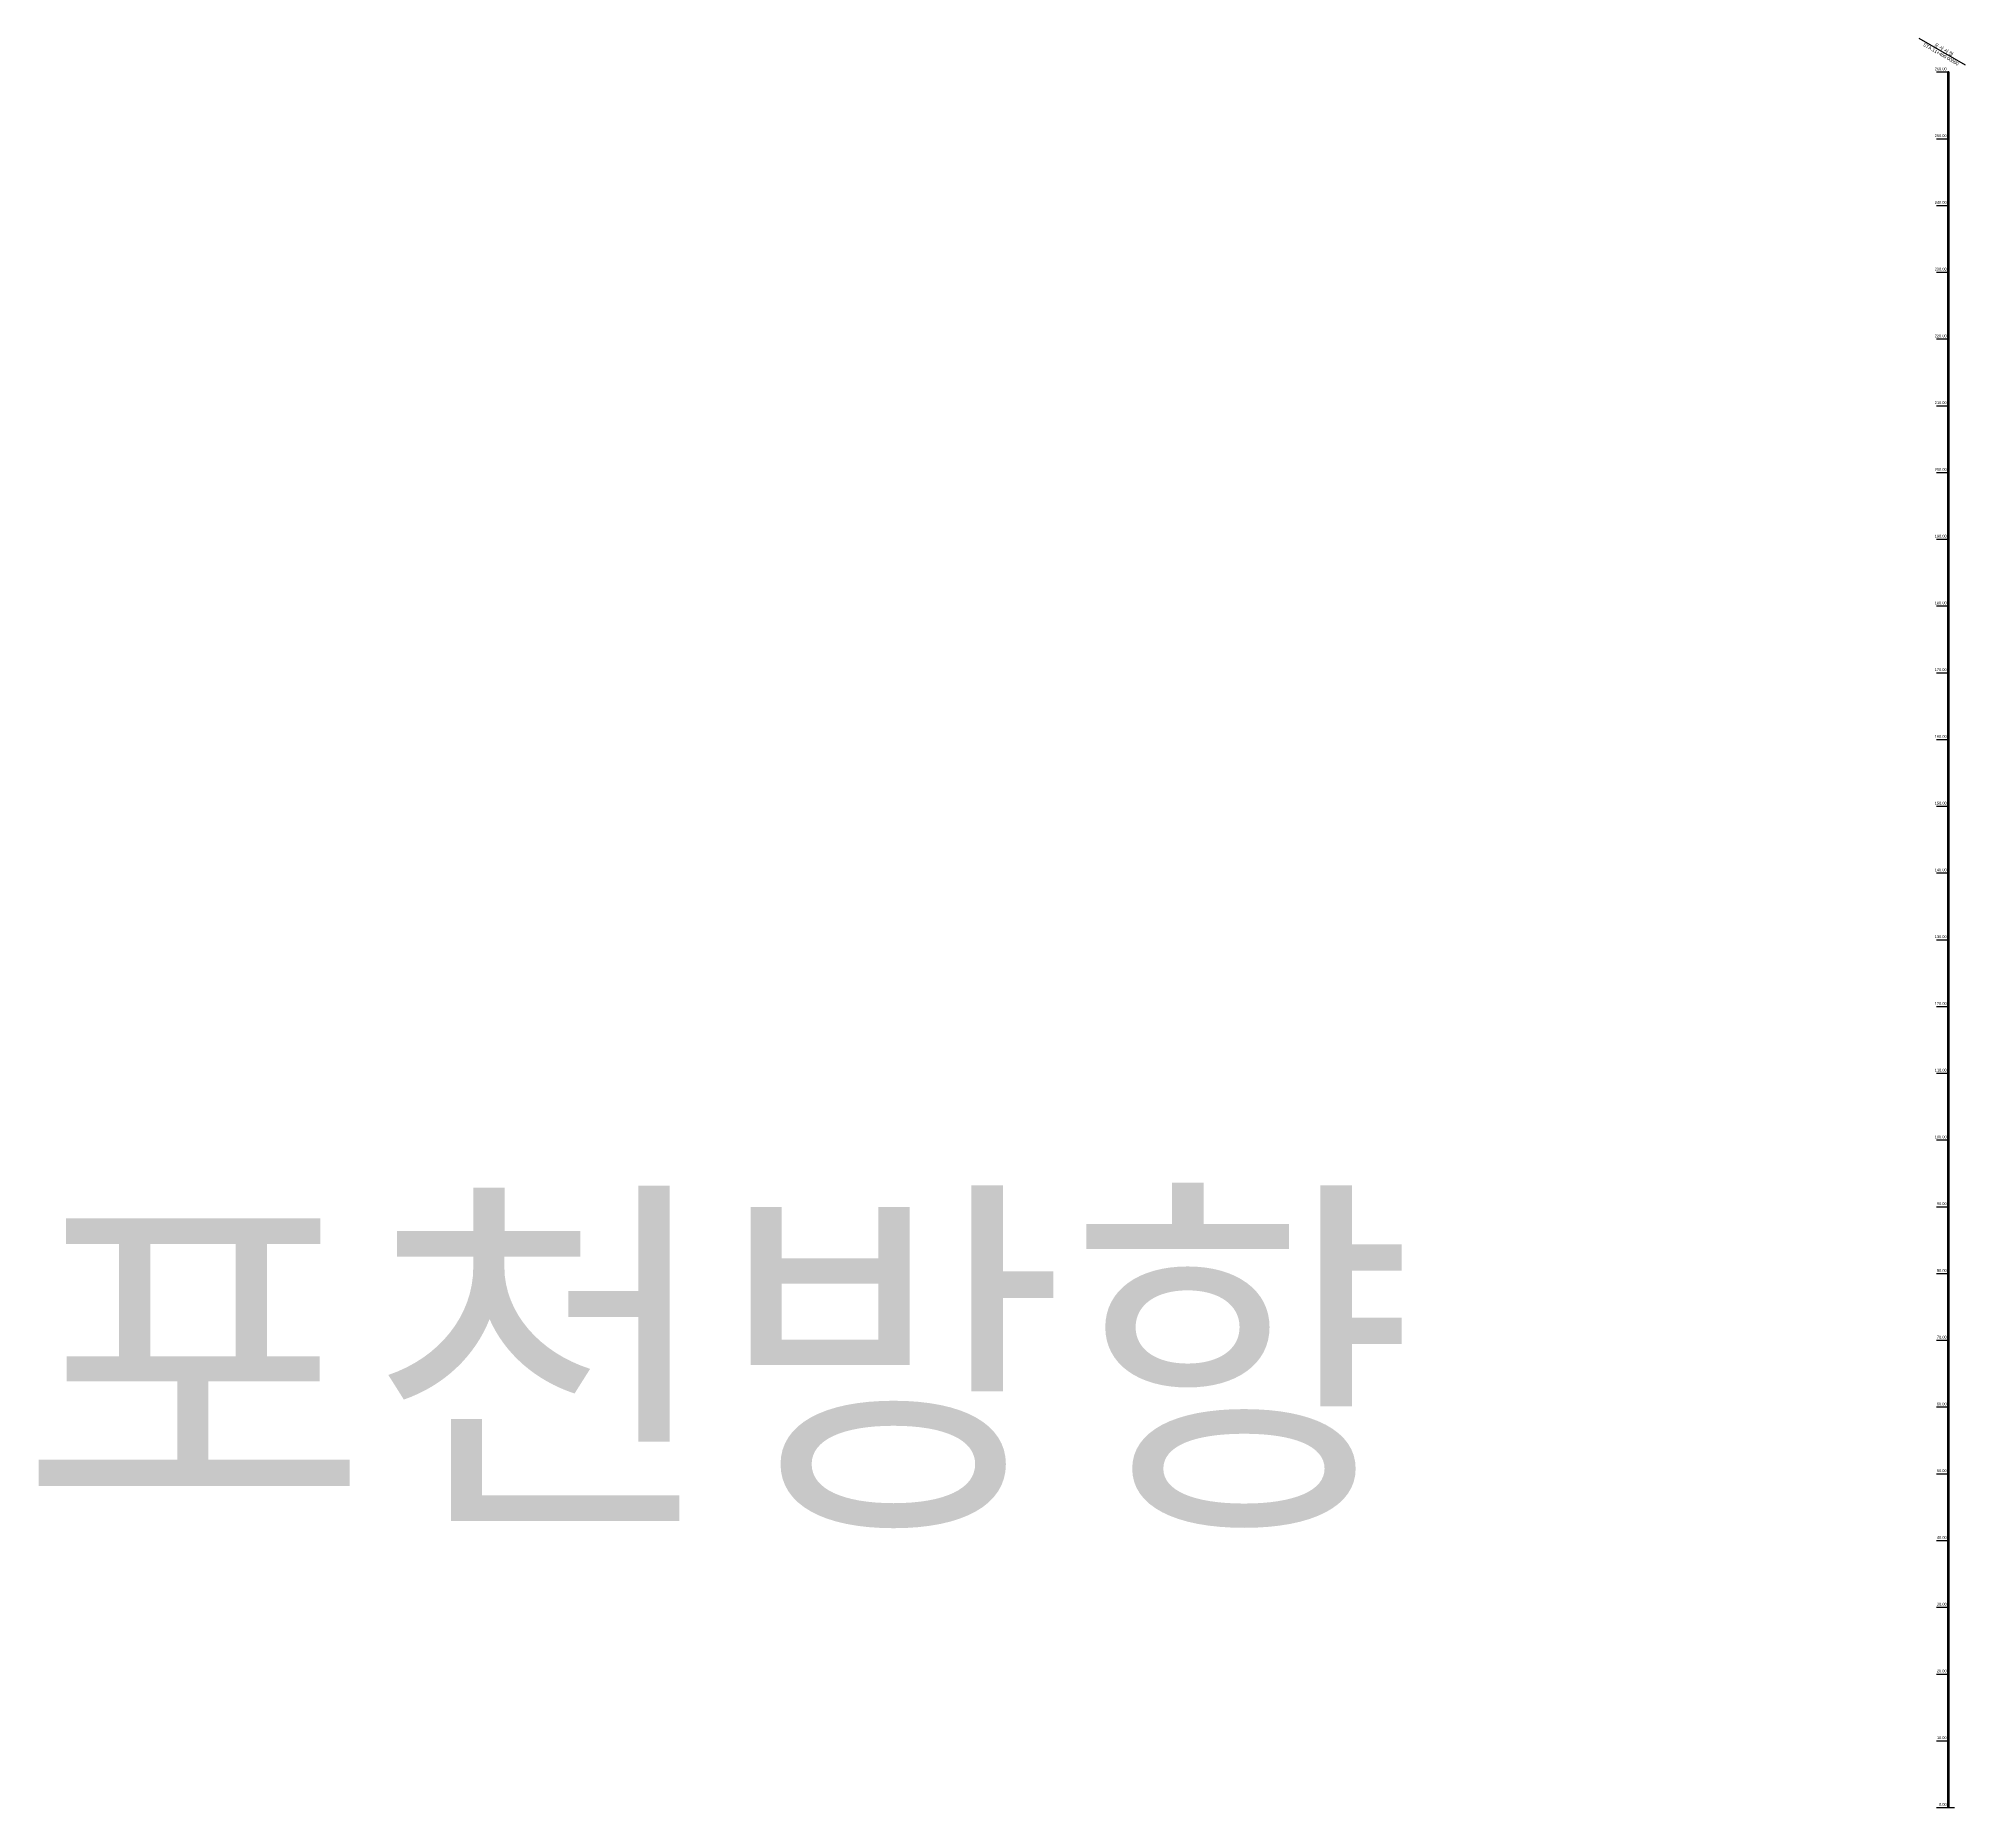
# Model space of a CAD drawing. Header units: millimetres. Extents: x -1499 to 6658, y -12483 to -6008.
# Drawn here: x -1496 to 236, y -11873 to -10283 of the extents above; entities that cross this region are included whole.
import ezdxf
from ezdxf.enums import TextEntityAlignment as Align

# ---------------------------------------------------------------- set-up
doc = ezdxf.new("R2010")
doc.units = ezdxf.units.MM
for name, color, linetype in [('구조물인출문자', 3, 'Continuous'), ('축척바(문자)', 3, 'Continuous'), ('축척바(선)', 1, 'Continuous'), ('축척바(해치)', 1, 'Continuous')]:
    doc.layers.add(name, color=color, linetype=linetype)
doc.styles.get("Standard").update_dxf_attribs({"font": 'arial.ttf'})

msp = doc.modelspace()

# ---------------------------------------------------------------- linework, layer by layer
at = {"layer": '축척바(선)'}
for p, q in [((236.2, -10307.1), (194.6, -10283.1)), ((210.2, -10313.1), (221.2, -10313.1)), ((220.2, -11873.1), (220.2, -10313.1)), ((220.2, -10313.1), (221.2, -10313.1)), ((220.2, -11873.1), (220.2, -10313.1)), ((220.2, -10313.1), (221.2, -10313.1)), ((220.2, -11873.1), (220.2, -10313.1)), ((220.2, -11873.1), (220.2, -10313.1)), ((221.2, -10313.1), (221.2, -11873.1)), ((221.2, -10313.1), (221.2, -11873.1)), ((221.2, -10313.1), (221.2, -11873.1)), ((221.2, -10313.1), (221.2, -11873.1)), ((210.2, -10373.1), (221.2, -10373.1)), ((210.2, -10433.1), (221.2, -10433.1)), ((210.2, -10493.1), (221.2, -10493.1)), ((210.2, -10553.1), (221.2, -10553.1)), ((210.2, -10613.1), (221.2, -10613.1)), ((210.2, -10673.1), (221.2, -10673.1)), ((210.2, -10733.1), (221.2, -10733.1)), ((210.2, -10793.1), (221.2, -10793.1)), ((210.2, -10853.1), (221.2, -10853.1)), ((210.2, -10913.1), (221.2, -10913.1)), ((210.2, -10973.1), (221.2, -10973.1)), ((210.2, -11033.1), (221.2, -11033.1)), ((210.2, -11093.1), (221.2, -11093.1)), ((210.2, -11153.1), (221.2, -11153.1)), ((210.2, -11213.1), (221.2, -11213.1)), ((210.2, -11273.1), (221.2, -11273.1)), ((210.2, -11333.1), (221.2, -11333.1)), ((210.2, -11393.1), (221.2, -11393.1)), ((210.2, -11453.1), (221.2, -11453.1)), ((210.2, -11513.1), (221.2, -11513.1)), ((210.2, -11573.1), (221.2, -11573.1)), ((210.2, -11633.1), (221.2, -11633.1)), ((210.2, -11693.1), (221.2, -11693.1)), ((210.2, -11753.1), (221.2, -11753.1)), ((210.2, -11813.1), (221.2, -11813.1)), ((221.2, -11873.1), (220.2, -11873.1)), ((221.2, -11873.1), (220.2, -11873.1))]:
    msp.add_line(p, q, dxfattribs=at)
at = {"layer": '축척바(해치)'}
for p, q in [((220.2, -10319.1), (220.2, -10313.1)), ((220.2, -10313.1), (221.2, -10313.1)), ((220.2, -10313.1), (221.2, -10313.1)), ((221.2, -10313.1), (220.2, -10313.1)), ((220.2, -10325.1), (220.2, -10319.1)), ((220.2, -10319.1), (221.2, -10319.1)), ((221.2, -10319.1), (220.2, -10319.1)), ((220.3, -10325.1), (220.3, -10319.1)), ((220.4, -10319.1), (220.4, -10325.1)), ((220.5, -10325.1), (220.5, -10319.1)), ((220.6, -10319.1), (220.6, -10325.1)), ((220.7, -10325.1), (220.7, -10319.1)), ((220.8, -10319.1), (220.8, -10325.1)), ((220.9, -10325.1), (220.9, -10319.1)), ((221, -10319.1), (221, -10325.1)), ((221.1, -10325.1), (221.1, -10319.1)), ((221.2, -10313.1), (221.2, -10319.1)), ((221.2, -10319.1), (221.2, -10325.1)), ((220.2, -10331.1), (220.2, -10325.1)), ((220.2, -10325.1), (221.2, -10325.1)), ((221.2, -10325.1), (220.2, -10325.1)), ((220.2, -10337.1), (220.2, -10331.1)), ((220.2, -10331.1), (221.2, -10331.1)), ((221.2, -10331.1), (220.2, -10331.1)), ((220.2, -10343.1), (220.2, -10337.1)), ((220.2, -10337.1), (221.2, -10337.1)), ((221.2, -10337.1), (220.2, -10337.1)), ((220.3, -10337.1), (220.3, -10331.1)), ((220.4, -10331.1), (220.4, -10337.1)), ((220.5, -10337.1), (220.5, -10331.1)), ((220.6, -10331.1), (220.6, -10337.1)), ((220.7, -10337.1), (220.7, -10331.1)), ((220.8, -10331.1), (220.8, -10337.1)), ((220.9, -10337.1), (220.9, -10331.1)), ((221, -10331.1), (221, -10337.1)), ((221.1, -10337.1), (221.1, -10331.1)), ((221.2, -10325.1), (221.2, -10331.1)), ((221.2, -10331.1), (221.2, -10337.1)), ((221.2, -10337.1), (221.2, -10343.1)), ((220.2, -10349.1), (220.2, -10343.1)), ((220.2, -10343.1), (221.2, -10343.1)), ((221.2, -10343.1), (220.2, -10343.1)), ((220.2, -10355.1), (220.2, -10349.1)), ((220.2, -10349.1), (221.2, -10349.1)), ((221.2, -10349.1), (220.2, -10349.1)), ((220.2, -10361.1), (220.2, -10355.1)), ((220.2, -10355.1), (221.2, -10355.1)), ((221.2, -10355.1), (220.2, -10355.1)), ((220.3, -10349.1), (220.3, -10343.1)), ((220.3, -10361.1), (220.3, -10355.1)), ((220.4, -10343.1), (220.4, -10349.1)), ((220.4, -10355.1), (220.4, -10361.1)), ((220.5, -10349.1), (220.5, -10343.1)), ((220.5, -10361.1), (220.5, -10355.1)), ((220.6, -10343.1), (220.6, -10349.1)), ((220.6, -10355.1), (220.6, -10361.1)), ((220.7, -10349.1), (220.7, -10343.1)), ((220.7, -10361.1), (220.7, -10355.1)), ((220.8, -10343.1), (220.8, -10349.1)), ((220.8, -10355.1), (220.8, -10361.1)), ((220.9, -10349.1), (220.9, -10343.1)), ((220.9, -10361.1), (220.9, -10355.1)), ((221, -10343.1), (221, -10349.1)), ((221, -10355.1), (221, -10361.1)), ((221.1, -10349.1), (221.1, -10343.1)), ((221.1, -10361.1), (221.1, -10355.1)), ((221.2, -10343.1), (221.2, -10349.1)), ((221.2, -10349.1), (221.2, -10355.1)), ((221.2, -10355.1), (221.2, -10361.1)), ((220.2, -10367.1), (220.2, -10361.1)), ((220.2, -10361.1), (221.2, -10361.1)), ((221.2, -10361.1), (220.2, -10361.1)), ((220.2, -10373.1), (220.2, -10367.1)), ((220.2, -10367.1), (221.2, -10367.1)), ((221.2, -10367.1), (220.2, -10367.1)), ((220.2, -10379.1), (220.2, -10373.1)), ((220.2, -10373.1), (221.2, -10373.1)), ((221.2, -10373.1), (220.2, -10373.1)), ((220.3, -10373.1), (220.3, -10367.1)), ((220.4, -10367.1), (220.4, -10373.1)), ((220.5, -10373.1), (220.5, -10367.1)), ((220.6, -10367.1), (220.6, -10373.1)), ((220.7, -10373.1), (220.7, -10367.1)), ((220.8, -10367.1), (220.8, -10373.1)), ((220.9, -10373.1), (220.9, -10367.1)), ((221, -10367.1), (221, -10373.1)), ((221.1, -10373.1), (221.1, -10367.1)), ((221.2, -10361.1), (221.2, -10367.1)), ((221.2, -10367.1), (221.2, -10373.1)), ((221.2, -10373.1), (221.2, -10379.1)), ((220.2, -10385.1), (220.2, -10379.1)), ((220.2, -10379.1), (221.2, -10379.1)), ((221.2, -10379.1), (220.2, -10379.1)), ((220.2, -10391.1), (220.2, -10385.1)), ((220.2, -10385.1), (221.2, -10385.1)), ((221.2, -10385.1), (220.2, -10385.1)), ((220.2, -10397.1), (220.2, -10391.1)), ((220.2, -10391.1), (221.2, -10391.1)), ((221.2, -10391.1), (220.2, -10391.1)), ((220.3, -10385.1), (220.3, -10379.1)), ((220.3, -10397.1), (220.3, -10391.1)), ((220.4, -10379.1), (220.4, -10385.1)), ((220.4, -10391.1), (220.4, -10397.1)), ((220.5, -10385.1), (220.5, -10379.1)), ((220.5, -10397.1), (220.5, -10391.1)), ((220.6, -10379.1), (220.6, -10385.1)), ((220.6, -10391.1), (220.6, -10397.1)), ((220.7, -10385.1), (220.7, -10379.1)), ((220.7, -10397.1), (220.7, -10391.1)), ((220.8, -10379.1), (220.8, -10385.1)), ((220.8, -10391.1), (220.8, -10397.1)), ((220.9, -10385.1), (220.9, -10379.1)), ((220.9, -10397.1), (220.9, -10391.1)), ((221, -10379.1), (221, -10385.1)), ((221, -10391.1), (221, -10397.1)), ((221.1, -10385.1), (221.1, -10379.1)), ((221.1, -10397.1), (221.1, -10391.1)), ((221.2, -10379.1), (221.2, -10385.1)), ((221.2, -10385.1), (221.2, -10391.1)), ((221.2, -10391.1), (221.2, -10397.1)), ((220.2, -10403.1), (220.2, -10397.1)), ((220.2, -10397.1), (221.2, -10397.1)), ((221.2, -10397.1), (220.2, -10397.1)), ((220.2, -10409.1), (220.2, -10403.1)), ((220.2, -10403.1), (221.2, -10403.1)), ((221.2, -10403.1), (220.2, -10403.1)), ((220.2, -10415.1), (220.2, -10409.1)), ((220.2, -10409.1), (221.2, -10409.1)), ((221.2, -10409.1), (220.2, -10409.1)), ((220.3, -10409.1), (220.3, -10403.1)), ((220.4, -10403.1), (220.4, -10409.1)), ((220.5, -10409.1), (220.5, -10403.1)), ((220.6, -10403.1), (220.6, -10409.1)), ((220.7, -10409.1), (220.7, -10403.1)), ((220.8, -10403.1), (220.8, -10409.1)), ((220.9, -10409.1), (220.9, -10403.1)), ((221, -10403.1), (221, -10409.1)), ((221.1, -10409.1), (221.1, -10403.1)), ((221.2, -10397.1), (221.2, -10403.1)), ((221.2, -10403.1), (221.2, -10409.1)), ((221.2, -10409.1), (221.2, -10415.1)), ((220.2, -10421.1), (220.2, -10415.1)), ((220.2, -10415.1), (221.2, -10415.1)), ((221.2, -10415.1), (220.2, -10415.1)), ((220.2, -10427.1), (220.2, -10421.1)), ((220.2, -10421.1), (221.2, -10421.1)), ((221.2, -10421.1), (220.2, -10421.1)), ((220.2, -10433.1), (220.2, -10427.1)), ((220.2, -10427.1), (221.2, -10427.1)), ((221.2, -10427.1), (220.2, -10427.1)), ((220.3, -10421.1), (220.3, -10415.1)), ((220.3, -10433.1), (220.3, -10427.1)), ((220.4, -10415.1), (220.4, -10421.1)), ((220.4, -10427.1), (220.4, -10433.1)), ((220.5, -10421.1), (220.5, -10415.1)), ((220.5, -10433.1), (220.5, -10427.1)), ((220.6, -10415.1), (220.6, -10421.1)), ((220.6, -10427.1), (220.6, -10433.1)), ((220.7, -10421.1), (220.7, -10415.1)), ((220.7, -10433.1), (220.7, -10427.1)), ((220.8, -10415.1), (220.8, -10421.1)), ((220.8, -10427.1), (220.8, -10433.1)), ((220.9, -10421.1), (220.9, -10415.1)), ((220.9, -10433.1), (220.9, -10427.1)), ((221, -10415.1), (221, -10421.1)), ((221, -10427.1), (221, -10433.1)), ((221.1, -10421.1), (221.1, -10415.1)), ((221.1, -10433.1), (221.1, -10427.1)), ((221.2, -10415.1), (221.2, -10421.1)), ((221.2, -10421.1), (221.2, -10427.1)), ((221.2, -10427.1), (221.2, -10433.1)), ((220.2, -10439.1), (220.2, -10433.1)), ((220.2, -10433.1), (221.2, -10433.1)), ((221.2, -10433.1), (220.2, -10433.1)), ((220.2, -10445.1), (220.2, -10439.1)), ((220.2, -10439.1), (221.2, -10439.1)), ((221.2, -10439.1), (220.2, -10439.1)), ((220.3, -10445.1), (220.3, -10439.1)), ((220.4, -10439.1), (220.4, -10445.1)), ((220.5, -10445.1), (220.5, -10439.1)), ((220.6, -10439.1), (220.6, -10445.1)), ((220.7, -10445.1), (220.7, -10439.1)), ((220.8, -10439.1), (220.8, -10445.1)), ((220.9, -10445.1), (220.9, -10439.1)), ((221, -10439.1), (221, -10445.1)), ((221.1, -10445.1), (221.1, -10439.1)), ((221.2, -10433.1), (221.2, -10439.1)), ((221.2, -10439.1), (221.2, -10445.1)), ((220.2, -10451.1), (220.2, -10445.1)), ((220.2, -10445.1), (221.2, -10445.1)), ((221.2, -10445.1), (220.2, -10445.1)), ((220.2, -10457.1), (220.2, -10451.1)), ((220.2, -10451.1), (221.2, -10451.1)), ((221.2, -10451.1), (220.2, -10451.1)), ((220.2, -10463.1), (220.2, -10457.1)), ((220.2, -10457.1), (221.2, -10457.1)), ((221.2, -10457.1), (220.2, -10457.1)), ((220.3, -10457.1), (220.3, -10451.1)), ((220.4, -10451.1), (220.4, -10457.1)), ((220.5, -10457.1), (220.5, -10451.1)), ((220.6, -10451.1), (220.6, -10457.1)), ((220.7, -10457.1), (220.7, -10451.1)), ((220.8, -10451.1), (220.8, -10457.1)), ((220.9, -10457.1), (220.9, -10451.1)), ((221, -10451.1), (221, -10457.1)), ((221.1, -10457.1), (221.1, -10451.1)), ((221.2, -10445.1), (221.2, -10451.1)), ((221.2, -10451.1), (221.2, -10457.1)), ((221.2, -10457.1), (221.2, -10463.1)), ((220.2, -10469.1), (220.2, -10463.1)), ((220.2, -10463.1), (221.2, -10463.1)), ((221.2, -10463.1), (220.2, -10463.1)), ((220.2, -10475.1), (220.2, -10469.1)), ((220.2, -10469.1), (221.2, -10469.1)), ((221.2, -10469.1), (220.2, -10469.1)), ((220.2, -10481.1), (220.2, -10475.1)), ((220.2, -10475.1), (221.2, -10475.1)), ((221.2, -10475.1), (220.2, -10475.1)), ((220.3, -10469.1), (220.3, -10463.1)), ((220.3, -10481.1), (220.3, -10475.1)), ((220.4, -10463.1), (220.4, -10469.1)), ((220.4, -10475.1), (220.4, -10481.1)), ((220.5, -10469.1), (220.5, -10463.1)), ((220.5, -10481.1), (220.5, -10475.1)), ((220.6, -10463.1), (220.6, -10469.1)), ((220.6, -10475.1), (220.6, -10481.1)), ((220.7, -10469.1), (220.7, -10463.1)), ((220.7, -10481.1), (220.7, -10475.1)), ((220.8, -10463.1), (220.8, -10469.1)), ((220.8, -10475.1), (220.8, -10481.1)), ((220.9, -10469.1), (220.9, -10463.1)), ((220.9, -10481.1), (220.9, -10475.1)), ((221, -10463.1), (221, -10469.1)), ((221, -10475.1), (221, -10481.1)), ((221.1, -10469.1), (221.1, -10463.1)), ((221.1, -10481.1), (221.1, -10475.1)), ((221.2, -10463.1), (221.2, -10469.1)), ((221.2, -10469.1), (221.2, -10475.1)), ((221.2, -10475.1), (221.2, -10481.1)), ((220.2, -10487.1), (220.2, -10481.1)), ((220.2, -10481.1), (221.2, -10481.1)), ((221.2, -10481.1), (220.2, -10481.1)), ((220.2, -10493.1), (220.2, -10487.1)), ((220.2, -10487.1), (221.2, -10487.1)), ((221.2, -10487.1), (220.2, -10487.1)), ((220.2, -10499.1), (220.2, -10493.1)), ((220.2, -10493.1), (221.2, -10493.1)), ((221.2, -10493.1), (220.2, -10493.1)), ((220.3, -10493.1), (220.3, -10487.1)), ((220.4, -10487.1), (220.4, -10493.1)), ((220.5, -10493.1), (220.5, -10487.1)), ((220.6, -10487.1), (220.6, -10493.1)), ((220.7, -10493.1), (220.7, -10487.1)), ((220.8, -10487.1), (220.8, -10493.1)), ((220.9, -10493.1), (220.9, -10487.1)), ((221, -10487.1), (221, -10493.1)), ((221.1, -10493.1), (221.1, -10487.1)), ((221.2, -10481.1), (221.2, -10487.1)), ((221.2, -10487.1), (221.2, -10493.1)), ((221.2, -10493.1), (221.2, -10499.1)), ((220.2, -10505.1), (220.2, -10499.1)), ((220.2, -10499.1), (221.2, -10499.1)), ((221.2, -10499.1), (220.2, -10499.1)), ((220.2, -10511.1), (220.2, -10505.1)), ((220.2, -10505.1), (221.2, -10505.1)), ((221.2, -10505.1), (220.2, -10505.1)), ((220.2, -10517.1), (220.2, -10511.1)), ((220.2, -10511.1), (221.2, -10511.1)), ((221.2, -10511.1), (220.2, -10511.1)), ((220.3, -10505.1), (220.3, -10499.1)), ((220.3, -10517.1), (220.3, -10511.1)), ((220.4, -10499.1), (220.4, -10505.1)), ((220.4, -10511.1), (220.4, -10517.1)), ((220.5, -10505.1), (220.5, -10499.1)), ((220.5, -10517.1), (220.5, -10511.1)), ((220.6, -10499.1), (220.6, -10505.1)), ((220.6, -10511.1), (220.6, -10517.1)), ((220.7, -10505.1), (220.7, -10499.1)), ((220.7, -10517.1), (220.7, -10511.1)), ((220.8, -10499.1), (220.8, -10505.1)), ((220.8, -10511.1), (220.8, -10517.1)), ((220.9, -10505.1), (220.9, -10499.1)), ((220.9, -10517.1), (220.9, -10511.1)), ((221, -10499.1), (221, -10505.1)), ((221, -10511.1), (221, -10517.1)), ((221.1, -10505.1), (221.1, -10499.1)), ((221.1, -10517.1), (221.1, -10511.1)), ((221.2, -10499.1), (221.2, -10505.1)), ((221.2, -10505.1), (221.2, -10511.1)), ((221.2, -10511.1), (221.2, -10517.1)), ((220.2, -10523.1), (220.2, -10517.1)), ((220.2, -10517.1), (221.2, -10517.1)), ((221.2, -10517.1), (220.2, -10517.1)), ((220.2, -10529.1), (220.2, -10523.1)), ((220.2, -10523.1), (221.2, -10523.1)), ((221.2, -10523.1), (220.2, -10523.1)), ((220.2, -10535.1), (220.2, -10529.1)), ((220.2, -10529.1), (221.2, -10529.1)), ((221.2, -10529.1), (220.2, -10529.1)), ((220.3, -10529.1), (220.3, -10523.1)), ((220.4, -10523.1), (220.4, -10529.1)), ((220.5, -10529.1), (220.5, -10523.1)), ((220.6, -10523.1), (220.6, -10529.1)), ((220.7, -10529.1), (220.7, -10523.1)), ((220.8, -10523.1), (220.8, -10529.1)), ((220.9, -10529.1), (220.9, -10523.1)), ((221, -10523.1), (221, -10529.1)), ((221.1, -10529.1), (221.1, -10523.1)), ((221.2, -10517.1), (221.2, -10523.1)), ((221.2, -10523.1), (221.2, -10529.1)), ((221.2, -10529.1), (221.2, -10535.1)), ((220.2, -10541.1), (220.2, -10535.1)), ((220.2, -10535.1), (221.2, -10535.1)), ((221.2, -10535.1), (220.2, -10535.1)), ((220.2, -10547.1), (220.2, -10541.1)), ((220.2, -10541.1), (221.2, -10541.1)), ((221.2, -10541.1), (220.2, -10541.1)), ((220.2, -10553.1), (220.2, -10547.1)), ((220.2, -10547.1), (221.2, -10547.1)), ((221.2, -10547.1), (220.2, -10547.1)), ((220.3, -10541.1), (220.3, -10535.1)), ((220.3, -10553.1), (220.3, -10547.1)), ((220.4, -10535.1), (220.4, -10541.1)), ((220.4, -10547.1), (220.4, -10553.1)), ((220.5, -10541.1), (220.5, -10535.1)), ((220.5, -10553.1), (220.5, -10547.1)), ((220.6, -10535.1), (220.6, -10541.1)), ((220.6, -10547.1), (220.6, -10553.1)), ((220.7, -10541.1), (220.7, -10535.1)), ((220.7, -10553.1), (220.7, -10547.1)), ((220.8, -10535.1), (220.8, -10541.1)), ((220.8, -10547.1), (220.8, -10553.1)), ((220.9, -10541.1), (220.9, -10535.1)), ((220.9, -10553.1), (220.9, -10547.1)), ((221, -10535.1), (221, -10541.1)), ((221, -10547.1), (221, -10553.1)), ((221.1, -10541.1), (221.1, -10535.1)), ((221.1, -10553.1), (221.1, -10547.1)), ((221.2, -10535.1), (221.2, -10541.1)), ((221.2, -10541.1), (221.2, -10547.1)), ((221.2, -10547.1), (221.2, -10553.1)), ((220.2, -10559.1), (220.2, -10553.1)), ((220.2, -10553.1), (221.2, -10553.1)), ((221.2, -10553.1), (220.2, -10553.1)), ((220.2, -10565.1), (220.2, -10559.1)), ((220.2, -10559.1), (221.2, -10559.1)), ((221.2, -10559.1), (220.2, -10559.1)), ((220.2, -10571.1), (220.2, -10565.1)), ((220.2, -10565.1), (221.2, -10565.1)), ((221.2, -10565.1), (220.2, -10565.1)), ((220.3, -10565.1), (220.3, -10559.1)), ((220.4, -10559.1), (220.4, -10565.1)), ((220.5, -10565.1), (220.5, -10559.1)), ((220.6, -10559.1), (220.6, -10565.1)), ((220.7, -10565.1), (220.7, -10559.1)), ((220.8, -10559.1), (220.8, -10565.1)), ((220.9, -10565.1), (220.9, -10559.1)), ((221, -10559.1), (221, -10565.1)), ((221.1, -10565.1), (221.1, -10559.1)), ((221.2, -10553.1), (221.2, -10559.1)), ((221.2, -10559.1), (221.2, -10565.1)), ((221.2, -10565.1), (221.2, -10571.1)), ((220.2, -10577.1), (220.2, -10571.1)), ((220.2, -10571.1), (221.2, -10571.1)), ((221.2, -10571.1), (220.2, -10571.1)), ((220.2, -10583.1), (220.2, -10577.1)), ((220.2, -10577.1), (221.2, -10577.1)), ((221.2, -10577.1), (220.2, -10577.1)), ((220.2, -10589.1), (220.2, -10583.1)), ((220.2, -10583.1), (221.2, -10583.1)), ((221.2, -10583.1), (220.2, -10583.1)), ((220.3, -10577.1), (220.3, -10571.1)), ((220.3, -10589.1), (220.3, -10583.1)), ((220.4, -10571.1), (220.4, -10577.1)), ((220.4, -10583.1), (220.4, -10589.1)), ((220.5, -10577.1), (220.5, -10571.1)), ((220.5, -10589.1), (220.5, -10583.1)), ((220.6, -10571.1), (220.6, -10577.1)), ((220.6, -10583.1), (220.6, -10589.1)), ((220.7, -10577.1), (220.7, -10571.1)), ((220.7, -10589.1), (220.7, -10583.1)), ((220.8, -10571.1), (220.8, -10577.1)), ((220.8, -10583.1), (220.8, -10589.1)), ((220.9, -10577.1), (220.9, -10571.1)), ((220.9, -10589.1), (220.9, -10583.1)), ((221, -10571.1), (221, -10577.1)), ((221, -10583.1), (221, -10589.1)), ((221.1, -10577.1), (221.1, -10571.1)), ((221.1, -10589.1), (221.1, -10583.1)), ((221.2, -10571.1), (221.2, -10577.1)), ((221.2, -10577.1), (221.2, -10583.1)), ((221.2, -10583.1), (221.2, -10589.1)), ((220.2, -10595.1), (220.2, -10589.1)), ((220.2, -10589.1), (221.2, -10589.1)), ((221.2, -10589.1), (220.2, -10589.1)), ((220.2, -10601.1), (220.2, -10595.1)), ((220.2, -10595.1), (221.2, -10595.1)), ((221.2, -10595.1), (220.2, -10595.1)), ((220.3, -10601.1), (220.3, -10595.1)), ((220.4, -10595.1), (220.4, -10601.1)), ((220.5, -10601.1), (220.5, -10595.1)), ((220.6, -10595.1), (220.6, -10601.1)), ((220.7, -10601.1), (220.7, -10595.1)), ((220.8, -10595.1), (220.8, -10601.1)), ((220.9, -10601.1), (220.9, -10595.1)), ((221, -10595.1), (221, -10601.1)), ((221.1, -10601.1), (221.1, -10595.1)), ((221.2, -10589.1), (221.2, -10595.1)), ((221.2, -10595.1), (221.2, -10601.1)), ((220.2, -10607.1), (220.2, -10601.1)), ((220.2, -10601.1), (221.2, -10601.1)), ((221.2, -10601.1), (220.2, -10601.1)), ((220.2, -10613.1), (220.2, -10607.1)), ((220.2, -10607.1), (221.2, -10607.1)), ((221.2, -10607.1), (220.2, -10607.1)), ((220.2, -10619.1), (220.2, -10613.1)), ((220.2, -10613.1), (221.2, -10613.1)), ((221.2, -10613.1), (220.2, -10613.1)), ((220.3, -10613.1), (220.3, -10607.1)), ((220.4, -10607.1), (220.4, -10613.1)), ((220.5, -10613.1), (220.5, -10607.1)), ((220.6, -10607.1), (220.6, -10613.1)), ((220.7, -10613.1), (220.7, -10607.1)), ((220.8, -10607.1), (220.8, -10613.1)), ((220.9, -10613.1), (220.9, -10607.1)), ((221, -10607.1), (221, -10613.1)), ((221.1, -10613.1), (221.1, -10607.1)), ((221.2, -10601.1), (221.2, -10607.1)), ((221.2, -10607.1), (221.2, -10613.1)), ((221.2, -10613.1), (221.2, -10619.1)), ((220.2, -10625.1), (220.2, -10619.1)), ((220.2, -10619.1), (221.2, -10619.1)), ((221.2, -10619.1), (220.2, -10619.1)), ((220.2, -10631.1), (220.2, -10625.1)), ((220.2, -10625.1), (221.2, -10625.1)), ((221.2, -10625.1), (220.2, -10625.1)), ((220.2, -10637.1), (220.2, -10631.1)), ((220.2, -10631.1), (221.2, -10631.1)), ((221.2, -10631.1), (220.2, -10631.1)), ((220.3, -10625.1), (220.3, -10619.1)), ((220.3, -10637.1), (220.3, -10631.1)), ((220.4, -10619.1), (220.4, -10625.1)), ((220.4, -10631.1), (220.4, -10637.1)), ((220.5, -10625.1), (220.5, -10619.1)), ((220.5, -10637.1), (220.5, -10631.1)), ((220.6, -10619.1), (220.6, -10625.1)), ((220.6, -10631.1), (220.6, -10637.1)), ((220.7, -10625.1), (220.7, -10619.1)), ((220.7, -10637.1), (220.7, -10631.1)), ((220.8, -10619.1), (220.8, -10625.1)), ((220.8, -10631.1), (220.8, -10637.1)), ((220.9, -10625.1), (220.9, -10619.1)), ((220.9, -10637.1), (220.9, -10631.1)), ((221, -10619.1), (221, -10625.1)), ((221, -10631.1), (221, -10637.1)), ((221.1, -10625.1), (221.1, -10619.1)), ((221.1, -10637.1), (221.1, -10631.1)), ((221.2, -10619.1), (221.2, -10625.1)), ((221.2, -10625.1), (221.2, -10631.1)), ((221.2, -10631.1), (221.2, -10637.1)), ((220.2, -10643.1), (220.2, -10637.1)), ((220.2, -10637.1), (221.2, -10637.1)), ((221.2, -10637.1), (220.2, -10637.1)), ((220.2, -10649.1), (220.2, -10643.1)), ((220.2, -10643.1), (221.2, -10643.1)), ((221.2, -10643.1), (220.2, -10643.1)), ((220.2, -10655.1), (220.2, -10649.1)), ((220.2, -10649.1), (221.2, -10649.1)), ((221.2, -10649.1), (220.2, -10649.1)), ((220.3, -10649.1), (220.3, -10643.1)), ((220.4, -10643.1), (220.4, -10649.1)), ((220.5, -10649.1), (220.5, -10643.1)), ((220.6, -10643.1), (220.6, -10649.1)), ((220.7, -10649.1), (220.7, -10643.1)), ((220.8, -10643.1), (220.8, -10649.1)), ((220.9, -10649.1), (220.9, -10643.1)), ((221, -10643.1), (221, -10649.1)), ((221.1, -10649.1), (221.1, -10643.1)), ((221.2, -10637.1), (221.2, -10643.1)), ((221.2, -10643.1), (221.2, -10649.1)), ((221.2, -10649.1), (221.2, -10655.1)), ((220.2, -10661.1), (220.2, -10655.1)), ((220.2, -10655.1), (221.2, -10655.1)), ((221.2, -10655.1), (220.2, -10655.1)), ((220.2, -10667.1), (220.2, -10661.1)), ((220.2, -10661.1), (221.2, -10661.1)), ((221.2, -10661.1), (220.2, -10661.1)), ((220.2, -10673.1), (220.2, -10667.1)), ((220.2, -10667.1), (221.2, -10667.1)), ((221.2, -10667.1), (220.2, -10667.1)), ((220.3, -10661.1), (220.3, -10655.1)), ((220.3, -10673.1), (220.3, -10667.1)), ((220.4, -10655.1), (220.4, -10661.1)), ((220.4, -10667.1), (220.4, -10673.1)), ((220.5, -10661.1), (220.5, -10655.1)), ((220.5, -10673.1), (220.5, -10667.1)), ((220.6, -10655.1), (220.6, -10661.1)), ((220.6, -10667.1), (220.6, -10673.1)), ((220.7, -10661.1), (220.7, -10655.1)), ((220.7, -10673.1), (220.7, -10667.1)), ((220.8, -10655.1), (220.8, -10661.1)), ((220.8, -10667.1), (220.8, -10673.1)), ((220.9, -10661.1), (220.9, -10655.1)), ((220.9, -10673.1), (220.9, -10667.1)), ((221, -10655.1), (221, -10661.1)), ((221, -10667.1), (221, -10673.1)), ((221.1, -10661.1), (221.1, -10655.1)), ((221.1, -10673.1), (221.1, -10667.1)), ((221.2, -10655.1), (221.2, -10661.1)), ((221.2, -10661.1), (221.2, -10667.1)), ((221.2, -10667.1), (221.2, -10673.1)), ((220.2, -10679.1), (220.2, -10673.1)), ((220.2, -10673.1), (221.2, -10673.1)), ((221.2, -10673.1), (220.2, -10673.1)), ((220.2, -10685.1), (220.2, -10679.1)), ((220.2, -10679.1), (221.2, -10679.1)), ((221.2, -10679.1), (220.2, -10679.1)), ((220.2, -10691.1), (220.2, -10685.1)), ((220.2, -10685.1), (221.2, -10685.1)), ((221.2, -10685.1), (220.2, -10685.1)), ((220.3, -10685.1), (220.3, -10679.1)), ((220.4, -10679.1), (220.4, -10685.1)), ((220.5, -10685.1), (220.5, -10679.1)), ((220.6, -10679.1), (220.6, -10685.1)), ((220.7, -10685.1), (220.7, -10679.1)), ((220.8, -10679.1), (220.8, -10685.1)), ((220.9, -10685.1), (220.9, -10679.1)), ((221, -10679.1), (221, -10685.1)), ((221.1, -10685.1), (221.1, -10679.1)), ((221.2, -10673.1), (221.2, -10679.1)), ((221.2, -10679.1), (221.2, -10685.1)), ((221.2, -10685.1), (221.2, -10691.1)), ((220.2, -10697.1), (220.2, -10691.1)), ((220.2, -10691.1), (221.2, -10691.1)), ((221.2, -10691.1), (220.2, -10691.1)), ((220.2, -10703.1), (220.2, -10697.1)), ((220.2, -10697.1), (221.2, -10697.1)), ((221.2, -10697.1), (220.2, -10697.1)), ((220.2, -10709.1), (220.2, -10703.1)), ((220.2, -10703.1), (221.2, -10703.1)), ((221.2, -10703.1), (220.2, -10703.1)), ((220.3, -10697.1), (220.3, -10691.1)), ((220.3, -10709.1), (220.3, -10703.1)), ((220.4, -10691.1), (220.4, -10697.1)), ((220.4, -10703.1), (220.4, -10709.1)), ((220.5, -10697.1), (220.5, -10691.1)), ((220.5, -10709.1), (220.5, -10703.1)), ((220.6, -10691.1), (220.6, -10697.1)), ((220.6, -10703.1), (220.6, -10709.1)), ((220.7, -10697.1), (220.7, -10691.1)), ((220.7, -10709.1), (220.7, -10703.1)), ((220.8, -10691.1), (220.8, -10697.1)), ((220.8, -10703.1), (220.8, -10709.1)), ((220.9, -10697.1), (220.9, -10691.1)), ((220.9, -10709.1), (220.9, -10703.1)), ((221, -10691.1), (221, -10697.1)), ((221, -10703.1), (221, -10709.1)), ((221.1, -10697.1), (221.1, -10691.1)), ((221.1, -10709.1), (221.1, -10703.1)), ((221.2, -10691.1), (221.2, -10697.1)), ((221.2, -10697.1), (221.2, -10703.1)), ((221.2, -10703.1), (221.2, -10709.1)), ((220.2, -10715.1), (220.2, -10709.1)), ((220.2, -10709.1), (221.2, -10709.1)), ((221.2, -10709.1), (220.2, -10709.1)), ((220.2, -10721.1), (220.2, -10715.1)), ((220.2, -10715.1), (221.2, -10715.1)), ((221.2, -10715.1), (220.2, -10715.1)), ((220.2, -10727.1), (220.2, -10721.1)), ((220.2, -10721.1), (221.2, -10721.1)), ((221.2, -10721.1), (220.2, -10721.1)), ((220.3, -10721.1), (220.3, -10715.1)), ((220.4, -10715.1), (220.4, -10721.1)), ((220.5, -10721.1), (220.5, -10715.1)), ((220.6, -10715.1), (220.6, -10721.1)), ((220.7, -10721.1), (220.7, -10715.1)), ((220.8, -10715.1), (220.8, -10721.1)), ((220.9, -10721.1), (220.9, -10715.1)), ((221, -10715.1), (221, -10721.1)), ((221.1, -10721.1), (221.1, -10715.1)), ((221.2, -10709.1), (221.2, -10715.1)), ((221.2, -10715.1), (221.2, -10721.1)), ((221.2, -10721.1), (221.2, -10727.1)), ((220.2, -10733.1), (220.2, -10727.1)), ((220.2, -10727.1), (221.2, -10727.1)), ((221.2, -10727.1), (220.2, -10727.1)), ((220.2, -10739.1), (220.2, -10733.1)), ((220.2, -10733.1), (221.2, -10733.1)), ((221.2, -10733.1), (220.2, -10733.1)), ((220.2, -10745.1), (220.2, -10739.1)), ((220.2, -10739.1), (221.2, -10739.1)), ((221.2, -10739.1), (220.2, -10739.1)), ((220.3, -10733.1), (220.3, -10727.1)), ((220.3, -10745.1), (220.3, -10739.1)), ((220.4, -10727.1), (220.4, -10733.1)), ((220.4, -10739.1), (220.4, -10745.1)), ((220.5, -10733.1), (220.5, -10727.1)), ((220.5, -10745.1), (220.5, -10739.1)), ((220.6, -10727.1), (220.6, -10733.1)), ((220.6, -10739.1), (220.6, -10745.1)), ((220.7, -10733.1), (220.7, -10727.1)), ((220.7, -10745.1), (220.7, -10739.1)), ((220.8, -10727.1), (220.8, -10733.1)), ((220.8, -10739.1), (220.8, -10745.1)), ((220.9, -10733.1), (220.9, -10727.1)), ((220.9, -10745.1), (220.9, -10739.1)), ((221, -10727.1), (221, -10733.1)), ((221, -10739.1), (221, -10745.1)), ((221.1, -10733.1), (221.1, -10727.1)), ((221.1, -10745.1), (221.1, -10739.1)), ((221.2, -10727.1), (221.2, -10733.1)), ((221.2, -10733.1), (221.2, -10739.1)), ((221.2, -10739.1), (221.2, -10745.1)), ((220.2, -10751.1), (220.2, -10745.1)), ((220.2, -10745.1), (221.2, -10745.1)), ((221.2, -10745.1), (220.2, -10745.1)), ((220.2, -10757.1), (220.2, -10751.1)), ((220.2, -10751.1), (221.2, -10751.1)), ((221.2, -10751.1), (220.2, -10751.1)), ((220.3, -10757.1), (220.3, -10751.1)), ((220.4, -10751.1), (220.4, -10757.1)), ((220.5, -10757.1), (220.5, -10751.1)), ((220.6, -10751.1), (220.6, -10757.1)), ((220.7, -10757.1), (220.7, -10751.1)), ((220.8, -10751.1), (220.8, -10757.1)), ((220.9, -10757.1), (220.9, -10751.1)), ((221, -10751.1), (221, -10757.1)), ((221.1, -10757.1), (221.1, -10751.1)), ((221.2, -10745.1), (221.2, -10751.1)), ((221.2, -10751.1), (221.2, -10757.1)), ((220.2, -10763.1), (220.2, -10757.1)), ((220.2, -10757.1), (221.2, -10757.1)), ((221.2, -10757.1), (220.2, -10757.1)), ((220.2, -10769.1), (220.2, -10763.1)), ((220.2, -10763.1), (221.2, -10763.1)), ((221.2, -10763.1), (220.2, -10763.1)), ((220.2, -10775.1), (220.2, -10769.1)), ((220.2, -10769.1), (221.2, -10769.1)), ((221.2, -10769.1), (220.2, -10769.1)), ((220.3, -10769.1), (220.3, -10763.1)), ((220.4, -10763.1), (220.4, -10769.1)), ((220.5, -10769.1), (220.5, -10763.1)), ((220.6, -10763.1), (220.6, -10769.1)), ((220.7, -10769.1), (220.7, -10763.1)), ((220.8, -10763.1), (220.8, -10769.1)), ((220.9, -10769.1), (220.9, -10763.1)), ((221, -10763.1), (221, -10769.1)), ((221.1, -10769.1), (221.1, -10763.1)), ((221.2, -10757.1), (221.2, -10763.1)), ((221.2, -10763.1), (221.2, -10769.1)), ((221.2, -10769.1), (221.2, -10775.1)), ((220.2, -10781.1), (220.2, -10775.1)), ((220.2, -10775.1), (221.2, -10775.1)), ((221.2, -10775.1), (220.2, -10775.1)), ((220.2, -10787.1), (220.2, -10781.1)), ((220.2, -10781.1), (221.2, -10781.1)), ((221.2, -10781.1), (220.2, -10781.1)), ((220.2, -10793.1), (220.2, -10787.1)), ((220.2, -10787.1), (221.2, -10787.1)), ((221.2, -10787.1), (220.2, -10787.1)), ((220.3, -10781.1), (220.3, -10775.1)), ((220.3, -10793.1), (220.3, -10787.1)), ((220.4, -10775.1), (220.4, -10781.1)), ((220.4, -10787.1), (220.4, -10793.1)), ((220.5, -10781.1), (220.5, -10775.1)), ((220.5, -10793.1), (220.5, -10787.1)), ((220.6, -10775.1), (220.6, -10781.1)), ((220.6, -10787.1), (220.6, -10793.1)), ((220.7, -10781.1), (220.7, -10775.1)), ((220.7, -10793.1), (220.7, -10787.1)), ((220.8, -10775.1), (220.8, -10781.1)), ((220.8, -10787.1), (220.8, -10793.1)), ((220.9, -10781.1), (220.9, -10775.1)), ((220.9, -10793.1), (220.9, -10787.1)), ((221, -10775.1), (221, -10781.1)), ((221, -10787.1), (221, -10793.1)), ((221.1, -10781.1), (221.1, -10775.1)), ((221.1, -10793.1), (221.1, -10787.1)), ((221.2, -10775.1), (221.2, -10781.1)), ((221.2, -10781.1), (221.2, -10787.1)), ((221.2, -10787.1), (221.2, -10793.1)), ((220.2, -10799.1), (220.2, -10793.1)), ((220.2, -10793.1), (221.2, -10793.1)), ((221.2, -10793.1), (220.2, -10793.1)), ((220.2, -10805.1), (220.2, -10799.1)), ((220.2, -10799.1), (221.2, -10799.1)), ((221.2, -10799.1), (220.2, -10799.1)), ((220.2, -10811.1), (220.2, -10805.1)), ((220.2, -10805.1), (221.2, -10805.1)), ((221.2, -10805.1), (220.2, -10805.1)), ((220.3, -10805.1), (220.3, -10799.1)), ((220.4, -10799.1), (220.4, -10805.1)), ((220.5, -10805.1), (220.5, -10799.1)), ((220.6, -10799.1), (220.6, -10805.1)), ((220.7, -10805.1), (220.7, -10799.1)), ((220.8, -10799.1), (220.8, -10805.1)), ((220.9, -10805.1), (220.9, -10799.1)), ((221, -10799.1), (221, -10805.1)), ((221.1, -10805.1), (221.1, -10799.1)), ((221.2, -10793.1), (221.2, -10799.1)), ((221.2, -10799.1), (221.2, -10805.1)), ((221.2, -10805.1), (221.2, -10811.1)), ((220.2, -10817.1), (220.2, -10811.1)), ((220.2, -10811.1), (221.2, -10811.1)), ((221.2, -10811.1), (220.2, -10811.1)), ((220.2, -10823.1), (220.2, -10817.1)), ((220.2, -10817.1), (221.2, -10817.1)), ((221.2, -10817.1), (220.2, -10817.1)), ((220.2, -10829.1), (220.2, -10823.1)), ((220.2, -10823.1), (221.2, -10823.1)), ((221.2, -10823.1), (220.2, -10823.1)), ((220.3, -10817.1), (220.3, -10811.1)), ((220.3, -10829.1), (220.3, -10823.1)), ((220.4, -10811.1), (220.4, -10817.1)), ((220.4, -10823.1), (220.4, -10829.1)), ((220.5, -10817.1), (220.5, -10811.1)), ((220.5, -10829.1), (220.5, -10823.1)), ((220.6, -10811.1), (220.6, -10817.1)), ((220.6, -10823.1), (220.6, -10829.1)), ((220.7, -10817.1), (220.7, -10811.1)), ((220.7, -10829.1), (220.7, -10823.1)), ((220.8, -10811.1), (220.8, -10817.1)), ((220.8, -10823.1), (220.8, -10829.1)), ((220.9, -10817.1), (220.9, -10811.1)), ((220.9, -10829.1), (220.9, -10823.1)), ((221, -10811.1), (221, -10817.1)), ((221, -10823.1), (221, -10829.1)), ((221.1, -10817.1), (221.1, -10811.1)), ((221.1, -10829.1), (221.1, -10823.1)), ((221.2, -10811.1), (221.2, -10817.1)), ((221.2, -10817.1), (221.2, -10823.1)), ((221.2, -10823.1), (221.2, -10829.1)), ((220.2, -10835.1), (220.2, -10829.1)), ((220.2, -10829.1), (221.2, -10829.1)), ((221.2, -10829.1), (220.2, -10829.1)), ((220.2, -10841.1), (220.2, -10835.1)), ((220.2, -10835.1), (221.2, -10835.1)), ((221.2, -10835.1), (220.2, -10835.1)), ((220.2, -10847.1), (220.2, -10841.1)), ((220.2, -10841.1), (221.2, -10841.1)), ((221.2, -10841.1), (220.2, -10841.1)), ((220.3, -10841.1), (220.3, -10835.1)), ((220.4, -10835.1), (220.4, -10841.1)), ((220.5, -10841.1), (220.5, -10835.1)), ((220.6, -10835.1), (220.6, -10841.1)), ((220.7, -10841.1), (220.7, -10835.1)), ((220.8, -10835.1), (220.8, -10841.1)), ((220.9, -10841.1), (220.9, -10835.1)), ((221, -10835.1), (221, -10841.1)), ((221.1, -10841.1), (221.1, -10835.1)), ((221.2, -10829.1), (221.2, -10835.1)), ((221.2, -10835.1), (221.2, -10841.1)), ((221.2, -10841.1), (221.2, -10847.1)), ((220.2, -10853.1), (220.2, -10847.1)), ((220.2, -10847.1), (221.2, -10847.1)), ((221.2, -10847.1), (220.2, -10847.1)), ((220.2, -10859.1), (220.2, -10853.1)), ((220.2, -10853.1), (221.2, -10853.1)), ((221.2, -10853.1), (220.2, -10853.1)), ((220.2, -10865.1), (220.2, -10859.1)), ((220.2, -10859.1), (221.2, -10859.1)), ((221.2, -10859.1), (220.2, -10859.1)), ((220.3, -10853.1), (220.3, -10847.1)), ((220.3, -10865.1), (220.3, -10859.1)), ((220.4, -10847.1), (220.4, -10853.1)), ((220.4, -10859.1), (220.4, -10865.1)), ((220.5, -10853.1), (220.5, -10847.1)), ((220.5, -10865.1), (220.5, -10859.1)), ((220.6, -10847.1), (220.6, -10853.1)), ((220.6, -10859.1), (220.6, -10865.1)), ((220.7, -10853.1), (220.7, -10847.1)), ((220.7, -10865.1), (220.7, -10859.1)), ((220.8, -10847.1), (220.8, -10853.1)), ((220.8, -10859.1), (220.8, -10865.1)), ((220.9, -10853.1), (220.9, -10847.1)), ((220.9, -10865.1), (220.9, -10859.1)), ((221, -10847.1), (221, -10853.1)), ((221, -10859.1), (221, -10865.1)), ((221.1, -10853.1), (221.1, -10847.1)), ((221.1, -10865.1), (221.1, -10859.1)), ((221.2, -10847.1), (221.2, -10853.1)), ((221.2, -10853.1), (221.2, -10859.1)), ((221.2, -10859.1), (221.2, -10865.1)), ((220.2, -10871.1), (220.2, -10865.1)), ((220.2, -10865.1), (221.2, -10865.1)), ((221.2, -10865.1), (220.2, -10865.1)), ((220.2, -10877.1), (220.2, -10871.1)), ((220.2, -10871.1), (221.2, -10871.1)), ((221.2, -10871.1), (220.2, -10871.1)), ((220.2, -10883.1), (220.2, -10877.1)), ((220.2, -10877.1), (221.2, -10877.1)), ((221.2, -10877.1), (220.2, -10877.1)), ((220.3, -10877.1), (220.3, -10871.1)), ((220.4, -10871.1), (220.4, -10877.1)), ((220.5, -10877.1), (220.5, -10871.1)), ((220.6, -10871.1), (220.6, -10877.1)), ((220.7, -10877.1), (220.7, -10871.1)), ((220.8, -10871.1), (220.8, -10877.1)), ((220.9, -10877.1), (220.9, -10871.1)), ((221, -10871.1), (221, -10877.1)), ((221.1, -10877.1), (221.1, -10871.1)), ((221.2, -10865.1), (221.2, -10871.1)), ((221.2, -10871.1), (221.2, -10877.1)), ((221.2, -10877.1), (221.2, -10883.1)), ((220.2, -10889.1), (220.2, -10883.1)), ((220.2, -10883.1), (221.2, -10883.1)), ((221.2, -10883.1), (220.2, -10883.1)), ((220.2, -10895.1), (220.2, -10889.1)), ((220.2, -10889.1), (221.2, -10889.1)), ((221.2, -10889.1), (220.2, -10889.1)), ((220.3, -10889.1), (220.3, -10883.1)), ((220.4, -10883.1), (220.4, -10889.1)), ((220.5, -10889.1), (220.5, -10883.1)), ((220.6, -10883.1), (220.6, -10889.1)), ((220.7, -10889.1), (220.7, -10883.1)), ((220.8, -10883.1), (220.8, -10889.1)), ((220.9, -10889.1), (220.9, -10883.1)), ((221, -10883.1), (221, -10889.1)), ((221.1, -10889.1), (221.1, -10883.1)), ((221.2, -10883.1), (221.2, -10889.1)), ((221.2, -10889.1), (221.2, -10895.1)), ((220.2, -10901.1), (220.2, -10895.1)), ((220.2, -10895.1), (221.2, -10895.1)), ((221.2, -10895.1), (220.2, -10895.1)), ((220.2, -10907.1), (220.2, -10901.1)), ((220.2, -10901.1), (221.2, -10901.1)), ((221.2, -10901.1), (220.2, -10901.1)), ((220.2, -10913.1), (220.2, -10907.1)), ((220.2, -10907.1), (221.2, -10907.1)), ((221.2, -10907.1), (220.2, -10907.1)), ((220.3, -10901.1), (220.3, -10895.1)), ((220.3, -10913.1), (220.3, -10907.1)), ((220.4, -10895.1), (220.4, -10901.1)), ((220.4, -10907.1), (220.4, -10913.1)), ((220.5, -10901.1), (220.5, -10895.1)), ((220.5, -10913.1), (220.5, -10907.1)), ((220.6, -10895.1), (220.6, -10901.1)), ((220.6, -10907.1), (220.6, -10913.1)), ((220.7, -10901.1), (220.7, -10895.1)), ((220.7, -10913.1), (220.7, -10907.1)), ((220.8, -10895.1), (220.8, -10901.1)), ((220.8, -10907.1), (220.8, -10913.1)), ((220.9, -10901.1), (220.9, -10895.1)), ((220.9, -10913.1), (220.9, -10907.1)), ((221, -10895.1), (221, -10901.1)), ((221, -10907.1), (221, -10913.1)), ((221.1, -10901.1), (221.1, -10895.1)), ((221.1, -10913.1), (221.1, -10907.1)), ((221.2, -10895.1), (221.2, -10901.1)), ((221.2, -10901.1), (221.2, -10907.1)), ((221.2, -10907.1), (221.2, -10913.1)), ((220.2, -10919.1), (220.2, -10913.1)), ((220.2, -10913.1), (221.2, -10913.1)), ((221.2, -10913.1), (220.2, -10913.1)), ((220.2, -10925.1), (220.2, -10919.1)), ((220.2, -10919.1), (221.2, -10919.1)), ((221.2, -10919.1), (220.2, -10919.1)), ((220.2, -10931.1), (220.2, -10925.1)), ((220.2, -10925.1), (221.2, -10925.1)), ((221.2, -10925.1), (220.2, -10925.1)), ((220.3, -10925.1), (220.3, -10919.1)), ((220.4, -10919.1), (220.4, -10925.1)), ((220.5, -10925.1), (220.5, -10919.1)), ((220.6, -10919.1), (220.6, -10925.1)), ((220.7, -10925.1), (220.7, -10919.1)), ((220.8, -10919.1), (220.8, -10925.1)), ((220.9, -10925.1), (220.9, -10919.1)), ((221, -10919.1), (221, -10925.1)), ((221.1, -10925.1), (221.1, -10919.1)), ((221.2, -10913.1), (221.2, -10919.1)), ((221.2, -10919.1), (221.2, -10925.1)), ((221.2, -10925.1), (221.2, -10931.1)), ((220.2, -10937.1), (220.2, -10931.1)), ((220.2, -10931.1), (221.2, -10931.1)), ((221.2, -10931.1), (220.2, -10931.1)), ((220.2, -10943.1), (220.2, -10937.1)), ((220.2, -10937.1), (221.2, -10937.1)), ((221.2, -10937.1), (220.2, -10937.1)), ((220.2, -10949.1), (220.2, -10943.1)), ((220.2, -10943.1), (221.2, -10943.1)), ((221.2, -10943.1), (220.2, -10943.1)), ((220.3, -10937.1), (220.3, -10931.1)), ((220.3, -10949.1), (220.3, -10943.1)), ((220.4, -10931.1), (220.4, -10937.1)), ((220.4, -10943.1), (220.4, -10949.1)), ((220.5, -10937.1), (220.5, -10931.1)), ((220.5, -10949.1), (220.5, -10943.1)), ((220.6, -10931.1), (220.6, -10937.1)), ((220.6, -10943.1), (220.6, -10949.1)), ((220.7, -10937.1), (220.7, -10931.1)), ((220.7, -10949.1), (220.7, -10943.1)), ((220.8, -10931.1), (220.8, -10937.1)), ((220.8, -10943.1), (220.8, -10949.1)), ((220.9, -10937.1), (220.9, -10931.1)), ((220.9, -10949.1), (220.9, -10943.1)), ((221, -10931.1), (221, -10937.1)), ((221, -10943.1), (221, -10949.1)), ((221.1, -10937.1), (221.1, -10931.1)), ((221.1, -10949.1), (221.1, -10943.1)), ((221.2, -10931.1), (221.2, -10937.1)), ((221.2, -10937.1), (221.2, -10943.1)), ((221.2, -10943.1), (221.2, -10949.1)), ((220.2, -10955.1), (220.2, -10949.1)), ((220.2, -10949.1), (221.2, -10949.1)), ((221.2, -10949.1), (220.2, -10949.1)), ((220.2, -10961.1), (220.2, -10955.1)), ((220.2, -10955.1), (221.2, -10955.1)), ((221.2, -10955.1), (220.2, -10955.1)), ((220.2, -10967.1), (220.2, -10961.1)), ((220.2, -10961.1), (221.2, -10961.1)), ((221.2, -10961.1), (220.2, -10961.1)), ((220.3, -10961.1), (220.3, -10955.1)), ((220.4, -10955.1), (220.4, -10961.1)), ((220.5, -10961.1), (220.5, -10955.1)), ((220.6, -10955.1), (220.6, -10961.1)), ((220.7, -10961.1), (220.7, -10955.1)), ((220.8, -10955.1), (220.8, -10961.1)), ((220.9, -10961.1), (220.9, -10955.1)), ((221, -10955.1), (221, -10961.1)), ((221.1, -10961.1), (221.1, -10955.1)), ((221.2, -10949.1), (221.2, -10955.1)), ((221.2, -10955.1), (221.2, -10961.1)), ((221.2, -10961.1), (221.2, -10967.1)), ((220.2, -10973.1), (220.2, -10967.1)), ((220.2, -10967.1), (221.2, -10967.1)), ((221.2, -10967.1), (220.2, -10967.1)), ((220.2, -10979.1), (220.2, -10973.1)), ((220.2, -10973.1), (221.2, -10973.1)), ((221.2, -10973.1), (220.2, -10973.1)), ((220.2, -10985.1), (220.2, -10979.1)), ((220.2, -10979.1), (221.2, -10979.1)), ((221.2, -10979.1), (220.2, -10979.1)), ((220.3, -10973.1), (220.3, -10967.1)), ((220.3, -10985.1), (220.3, -10979.1)), ((220.4, -10967.1), (220.4, -10973.1)), ((220.4, -10979.1), (220.4, -10985.1)), ((220.5, -10973.1), (220.5, -10967.1)), ((220.5, -10985.1), (220.5, -10979.1)), ((220.6, -10967.1), (220.6, -10973.1)), ((220.6, -10979.1), (220.6, -10985.1)), ((220.7, -10973.1), (220.7, -10967.1)), ((220.7, -10985.1), (220.7, -10979.1)), ((220.8, -10967.1), (220.8, -10973.1)), ((220.8, -10979.1), (220.8, -10985.1)), ((220.9, -10973.1), (220.9, -10967.1)), ((220.9, -10985.1), (220.9, -10979.1)), ((221, -10967.1), (221, -10973.1)), ((221, -10979.1), (221, -10985.1)), ((221.1, -10973.1), (221.1, -10967.1)), ((221.1, -10985.1), (221.1, -10979.1)), ((221.2, -10967.1), (221.2, -10973.1)), ((221.2, -10973.1), (221.2, -10979.1)), ((221.2, -10979.1), (221.2, -10985.1)), ((220.2, -10991.1), (220.2, -10985.1)), ((220.2, -10985.1), (221.2, -10985.1)), ((221.2, -10985.1), (220.2, -10985.1)), ((220.2, -10997.1), (220.2, -10991.1)), ((220.2, -10991.1), (221.2, -10991.1)), ((221.2, -10991.1), (220.2, -10991.1)), ((220.2, -11003.1), (220.2, -10997.1)), ((220.2, -10997.1), (221.2, -10997.1)), ((221.2, -10997.1), (220.2, -10997.1)), ((220.3, -10997.1), (220.3, -10991.1)), ((220.4, -10991.1), (220.4, -10997.1)), ((220.5, -10997.1), (220.5, -10991.1)), ((220.6, -10991.1), (220.6, -10997.1)), ((220.7, -10997.1), (220.7, -10991.1)), ((220.8, -10991.1), (220.8, -10997.1)), ((220.9, -10997.1), (220.9, -10991.1)), ((221, -10991.1), (221, -10997.1)), ((221.1, -10997.1), (221.1, -10991.1)), ((221.2, -10985.1), (221.2, -10991.1)), ((221.2, -10991.1), (221.2, -10997.1)), ((221.2, -10997.1), (221.2, -11003.1)), ((220.2, -11009.1), (220.2, -11003.1)), ((220.2, -11003.1), (221.2, -11003.1)), ((221.2, -11003.1), (220.2, -11003.1)), ((220.2, -11015.1), (220.2, -11009.1)), ((220.2, -11009.1), (221.2, -11009.1)), ((221.2, -11009.1), (220.2, -11009.1)), ((220.2, -11021.1), (220.2, -11015.1)), ((220.2, -11015.1), (221.2, -11015.1)), ((221.2, -11015.1), (220.2, -11015.1)), ((220.3, -11009.1), (220.3, -11003.1)), ((220.3, -11021.1), (220.3, -11015.1)), ((220.4, -11003.1), (220.4, -11009.1)), ((220.4, -11015.1), (220.4, -11021.1)), ((220.5, -11009.1), (220.5, -11003.1)), ((220.5, -11021.1), (220.5, -11015.1)), ((220.6, -11003.1), (220.6, -11009.1)), ((220.6, -11015.1), (220.6, -11021.1)), ((220.7, -11009.1), (220.7, -11003.1)), ((220.7, -11021.1), (220.7, -11015.1)), ((220.8, -11003.1), (220.8, -11009.1)), ((220.8, -11015.1), (220.8, -11021.1)), ((220.9, -11009.1), (220.9, -11003.1)), ((220.9, -11021.1), (220.9, -11015.1)), ((221, -11003.1), (221, -11009.1)), ((221, -11015.1), (221, -11021.1)), ((221.1, -11009.1), (221.1, -11003.1)), ((221.1, -11021.1), (221.1, -11015.1)), ((221.2, -11003.1), (221.2, -11009.1)), ((221.2, -11009.1), (221.2, -11015.1)), ((221.2, -11015.1), (221.2, -11021.1)), ((220.2, -11027.1), (220.2, -11021.1)), ((220.2, -11021.1), (221.2, -11021.1)), ((221.2, -11021.1), (220.2, -11021.1)), ((220.2, -11033.1), (220.2, -11027.1)), ((220.2, -11027.1), (221.2, -11027.1)), ((221.2, -11027.1), (220.2, -11027.1)), ((220.2, -11039.1), (220.2, -11033.1)), ((220.2, -11033.1), (221.2, -11033.1)), ((221.2, -11033.1), (220.2, -11033.1)), ((220.3, -11033.1), (220.3, -11027.1)), ((220.4, -11027.1), (220.4, -11033.1)), ((220.5, -11033.1), (220.5, -11027.1)), ((220.6, -11027.1), (220.6, -11033.1)), ((220.7, -11033.1), (220.7, -11027.1)), ((220.8, -11027.1), (220.8, -11033.1)), ((220.9, -11033.1), (220.9, -11027.1)), ((221, -11027.1), (221, -11033.1)), ((221.1, -11033.1), (221.1, -11027.1)), ((221.2, -11021.1), (221.2, -11027.1)), ((221.2, -11027.1), (221.2, -11033.1)), ((221.2, -11033.1), (221.2, -11039.1)), ((220.2, -11045.1), (220.2, -11039.1)), ((220.2, -11039.1), (221.2, -11039.1)), ((221.2, -11039.1), (220.2, -11039.1)), ((220.2, -11051.1), (220.2, -11045.1)), ((220.2, -11045.1), (221.2, -11045.1)), ((221.2, -11045.1), (220.2, -11045.1)), ((220.3, -11045.1), (220.3, -11039.1)), ((220.4, -11039.1), (220.4, -11045.1)), ((220.5, -11045.1), (220.5, -11039.1)), ((220.6, -11039.1), (220.6, -11045.1)), ((220.7, -11045.1), (220.7, -11039.1)), ((220.8, -11039.1), (220.8, -11045.1)), ((220.9, -11045.1), (220.9, -11039.1)), ((221, -11039.1), (221, -11045.1)), ((221.1, -11045.1), (221.1, -11039.1)), ((221.2, -11039.1), (221.2, -11045.1)), ((221.2, -11045.1), (221.2, -11051.1)), ((220.2, -11057.1), (220.2, -11051.1)), ((220.2, -11051.1), (221.2, -11051.1)), ((221.2, -11051.1), (220.2, -11051.1)), ((220.2, -11063.1), (220.2, -11057.1)), ((220.2, -11057.1), (221.2, -11057.1)), ((221.2, -11057.1), (220.2, -11057.1)), ((220.2, -11069.1), (220.2, -11063.1)), ((220.2, -11063.1), (221.2, -11063.1)), ((221.2, -11063.1), (220.2, -11063.1)), ((220.3, -11057.1), (220.3, -11051.1)), ((220.3, -11069.1), (220.3, -11063.1)), ((220.4, -11051.1), (220.4, -11057.1)), ((220.4, -11063.1), (220.4, -11069.1)), ((220.5, -11057.1), (220.5, -11051.1)), ((220.5, -11069.1), (220.5, -11063.1)), ((220.6, -11051.1), (220.6, -11057.1)), ((220.6, -11063.1), (220.6, -11069.1)), ((220.7, -11057.1), (220.7, -11051.1)), ((220.7, -11069.1), (220.7, -11063.1)), ((220.8, -11051.1), (220.8, -11057.1)), ((220.8, -11063.1), (220.8, -11069.1)), ((220.9, -11057.1), (220.9, -11051.1)), ((220.9, -11069.1), (220.9, -11063.1)), ((221, -11051.1), (221, -11057.1)), ((221, -11063.1), (221, -11069.1)), ((221.1, -11057.1), (221.1, -11051.1)), ((221.1, -11069.1), (221.1, -11063.1)), ((221.2, -11051.1), (221.2, -11057.1)), ((221.2, -11057.1), (221.2, -11063.1)), ((221.2, -11063.1), (221.2, -11069.1)), ((220.2, -11075.1), (220.2, -11069.1)), ((220.2, -11069.1), (221.2, -11069.1)), ((221.2, -11069.1), (220.2, -11069.1)), ((220.2, -11081.1), (220.2, -11075.1)), ((220.2, -11075.1), (221.2, -11075.1)), ((221.2, -11075.1), (220.2, -11075.1)), ((220.2, -11087.1), (220.2, -11081.1)), ((220.2, -11081.1), (221.2, -11081.1)), ((221.2, -11081.1), (220.2, -11081.1)), ((220.3, -11081.1), (220.3, -11075.1)), ((220.4, -11075.1), (220.4, -11081.1)), ((220.5, -11081.1), (220.5, -11075.1)), ((220.6, -11075.1), (220.6, -11081.1)), ((220.7, -11081.1), (220.7, -11075.1)), ((220.8, -11075.1), (220.8, -11081.1)), ((220.9, -11081.1), (220.9, -11075.1)), ((221, -11075.1), (221, -11081.1)), ((221.1, -11081.1), (221.1, -11075.1)), ((221.2, -11069.1), (221.2, -11075.1)), ((221.2, -11075.1), (221.2, -11081.1)), ((221.2, -11081.1), (221.2, -11087.1)), ((220.2, -11093.1), (220.2, -11087.1)), ((220.2, -11087.1), (221.2, -11087.1)), ((221.2, -11087.1), (220.2, -11087.1)), ((220.2, -11099.1), (220.2, -11093.1)), ((220.2, -11093.1), (221.2, -11093.1)), ((221.2, -11093.1), (220.2, -11093.1)), ((220.2, -11105.1), (220.2, -11099.1)), ((220.2, -11099.1), (221.2, -11099.1)), ((221.2, -11099.1), (220.2, -11099.1)), ((220.3, -11093.1), (220.3, -11087.1)), ((220.3, -11105.1), (220.3, -11099.1)), ((220.4, -11087.1), (220.4, -11093.1)), ((220.4, -11099.1), (220.4, -11105.1)), ((220.5, -11093.1), (220.5, -11087.1)), ((220.5, -11105.1), (220.5, -11099.1)), ((220.6, -11087.1), (220.6, -11093.1)), ((220.6, -11099.1), (220.6, -11105.1)), ((220.7, -11093.1), (220.7, -11087.1)), ((220.7, -11105.1), (220.7, -11099.1)), ((220.8, -11087.1), (220.8, -11093.1)), ((220.8, -11099.1), (220.8, -11105.1)), ((220.9, -11093.1), (220.9, -11087.1)), ((220.9, -11105.1), (220.9, -11099.1)), ((221, -11087.1), (221, -11093.1)), ((221, -11099.1), (221, -11105.1)), ((221.1, -11093.1), (221.1, -11087.1)), ((221.1, -11105.1), (221.1, -11099.1)), ((221.2, -11087.1), (221.2, -11093.1)), ((221.2, -11093.1), (221.2, -11099.1)), ((221.2, -11099.1), (221.2, -11105.1)), ((220.2, -11111.1), (220.2, -11105.1)), ((220.2, -11105.1), (221.2, -11105.1)), ((221.2, -11105.1), (220.2, -11105.1)), ((220.2, -11117.1), (220.2, -11111.1)), ((220.2, -11111.1), (221.2, -11111.1)), ((221.2, -11111.1), (220.2, -11111.1)), ((220.2, -11123.1), (220.2, -11117.1)), ((220.2, -11117.1), (221.2, -11117.1)), ((221.2, -11117.1), (220.2, -11117.1)), ((220.3, -11117.1), (220.3, -11111.1)), ((220.4, -11111.1), (220.4, -11117.1)), ((220.5, -11117.1), (220.5, -11111.1)), ((220.6, -11111.1), (220.6, -11117.1)), ((220.7, -11117.1), (220.7, -11111.1)), ((220.8, -11111.1), (220.8, -11117.1)), ((220.9, -11117.1), (220.9, -11111.1)), ((221, -11111.1), (221, -11117.1)), ((221.1, -11117.1), (221.1, -11111.1)), ((221.2, -11105.1), (221.2, -11111.1)), ((221.2, -11111.1), (221.2, -11117.1)), ((221.2, -11117.1), (221.2, -11123.1)), ((220.2, -11129.1), (220.2, -11123.1)), ((220.2, -11123.1), (221.2, -11123.1)), ((221.2, -11123.1), (220.2, -11123.1)), ((220.2, -11135.1), (220.2, -11129.1)), ((220.2, -11129.1), (221.2, -11129.1)), ((221.2, -11129.1), (220.2, -11129.1)), ((220.2, -11141.1), (220.2, -11135.1)), ((220.2, -11135.1), (221.2, -11135.1)), ((221.2, -11135.1), (220.2, -11135.1)), ((220.3, -11129.1), (220.3, -11123.1)), ((220.3, -11141.1), (220.3, -11135.1)), ((220.4, -11123.1), (220.4, -11129.1)), ((220.4, -11135.1), (220.4, -11141.1)), ((220.5, -11129.1), (220.5, -11123.1)), ((220.5, -11141.1), (220.5, -11135.1)), ((220.6, -11123.1), (220.6, -11129.1)), ((220.6, -11135.1), (220.6, -11141.1)), ((220.7, -11129.1), (220.7, -11123.1)), ((220.7, -11141.1), (220.7, -11135.1)), ((220.8, -11123.1), (220.8, -11129.1)), ((220.8, -11135.1), (220.8, -11141.1)), ((220.9, -11129.1), (220.9, -11123.1)), ((220.9, -11141.1), (220.9, -11135.1)), ((221, -11123.1), (221, -11129.1)), ((221, -11135.1), (221, -11141.1)), ((221.1, -11129.1), (221.1, -11123.1)), ((221.1, -11141.1), (221.1, -11135.1)), ((221.2, -11123.1), (221.2, -11129.1)), ((221.2, -11129.1), (221.2, -11135.1)), ((221.2, -11135.1), (221.2, -11141.1)), ((220.2, -11147.1), (220.2, -11141.1)), ((220.2, -11141.1), (221.2, -11141.1)), ((221.2, -11141.1), (220.2, -11141.1)), ((220.2, -11153.1), (220.2, -11147.1)), ((220.2, -11147.1), (221.2, -11147.1)), ((221.2, -11147.1), (220.2, -11147.1)), ((220.2, -11159.1), (220.2, -11153.1)), ((220.2, -11153.1), (221.2, -11153.1)), ((221.2, -11153.1), (220.2, -11153.1)), ((220.3, -11153.1), (220.3, -11147.1)), ((220.4, -11147.1), (220.4, -11153.1)), ((220.5, -11153.1), (220.5, -11147.1)), ((220.6, -11147.1), (220.6, -11153.1)), ((220.7, -11153.1), (220.7, -11147.1)), ((220.8, -11147.1), (220.8, -11153.1)), ((220.9, -11153.1), (220.9, -11147.1)), ((221, -11147.1), (221, -11153.1)), ((221.1, -11153.1), (221.1, -11147.1)), ((221.2, -11141.1), (221.2, -11147.1)), ((221.2, -11147.1), (221.2, -11153.1)), ((221.2, -11153.1), (221.2, -11159.1)), ((220.2, -11165.1), (220.2, -11159.1)), ((220.2, -11159.1), (221.2, -11159.1)), ((221.2, -11159.1), (220.2, -11159.1)), ((220.2, -11171.1), (220.2, -11165.1)), ((220.2, -11165.1), (221.2, -11165.1)), ((221.2, -11165.1), (220.2, -11165.1)), ((220.2, -11177.1), (220.2, -11171.1)), ((220.2, -11171.1), (221.2, -11171.1)), ((221.2, -11171.1), (220.2, -11171.1)), ((220.3, -11165.1), (220.3, -11159.1)), ((220.3, -11177.1), (220.3, -11171.1)), ((220.4, -11159.1), (220.4, -11165.1)), ((220.4, -11171.1), (220.4, -11177.1)), ((220.5, -11165.1), (220.5, -11159.1)), ((220.5, -11177.1), (220.5, -11171.1)), ((220.6, -11159.1), (220.6, -11165.1)), ((220.6, -11171.1), (220.6, -11177.1)), ((220.7, -11165.1), (220.7, -11159.1)), ((220.7, -11177.1), (220.7, -11171.1)), ((220.8, -11159.1), (220.8, -11165.1)), ((220.8, -11171.1), (220.8, -11177.1)), ((220.9, -11165.1), (220.9, -11159.1)), ((220.9, -11177.1), (220.9, -11171.1)), ((221, -11159.1), (221, -11165.1)), ((221, -11171.1), (221, -11177.1)), ((221.1, -11165.1), (221.1, -11159.1)), ((221.1, -11177.1), (221.1, -11171.1)), ((221.2, -11159.1), (221.2, -11165.1)), ((221.2, -11165.1), (221.2, -11171.1)), ((221.2, -11171.1), (221.2, -11177.1)), ((220.2, -11183.1), (220.2, -11177.1)), ((220.2, -11177.1), (221.2, -11177.1)), ((221.2, -11177.1), (220.2, -11177.1)), ((220.2, -11189.1), (220.2, -11183.1)), ((220.2, -11183.1), (221.2, -11183.1)), ((221.2, -11183.1), (220.2, -11183.1)), ((220.2, -11195.1), (220.2, -11189.1)), ((220.2, -11189.1), (221.2, -11189.1)), ((221.2, -11189.1), (220.2, -11189.1)), ((220.3, -11189.1), (220.3, -11183.1)), ((220.4, -11183.1), (220.4, -11189.1)), ((220.5, -11189.1), (220.5, -11183.1)), ((220.6, -11183.1), (220.6, -11189.1)), ((220.7, -11189.1), (220.7, -11183.1)), ((220.8, -11183.1), (220.8, -11189.1)), ((220.9, -11189.1), (220.9, -11183.1)), ((221, -11183.1), (221, -11189.1)), ((221.1, -11189.1), (221.1, -11183.1)), ((221.2, -11177.1), (221.2, -11183.1)), ((221.2, -11183.1), (221.2, -11189.1)), ((221.2, -11189.1), (221.2, -11195.1)), ((220.2, -11201.1), (220.2, -11195.1)), ((220.2, -11195.1), (221.2, -11195.1)), ((221.2, -11195.1), (220.2, -11195.1)), ((220.2, -11207.1), (220.2, -11201.1)), ((220.2, -11201.1), (221.2, -11201.1)), ((221.2, -11201.1), (220.2, -11201.1)), ((220.3, -11201.1), (220.3, -11195.1)), ((220.4, -11195.1), (220.4, -11201.1)), ((220.5, -11201.1), (220.5, -11195.1)), ((220.6, -11195.1), (220.6, -11201.1)), ((220.7, -11201.1), (220.7, -11195.1)), ((220.8, -11195.1), (220.8, -11201.1)), ((220.9, -11201.1), (220.9, -11195.1)), ((221, -11195.1), (221, -11201.1)), ((221.1, -11201.1), (221.1, -11195.1)), ((221.2, -11195.1), (221.2, -11201.1)), ((221.2, -11201.1), (221.2, -11207.1)), ((220.2, -11213.1), (220.2, -11207.1)), ((220.2, -11207.1), (221.2, -11207.1)), ((221.2, -11207.1), (220.2, -11207.1)), ((220.2, -11219.1), (220.2, -11213.1)), ((220.2, -11213.1), (221.2, -11213.1)), ((221.2, -11213.1), (220.2, -11213.1)), ((220.2, -11225.1), (220.2, -11219.1)), ((220.2, -11219.1), (221.2, -11219.1)), ((221.2, -11219.1), (220.2, -11219.1)), ((220.3, -11213.1), (220.3, -11207.1)), ((220.3, -11225.1), (220.3, -11219.1)), ((220.4, -11207.1), (220.4, -11213.1)), ((220.4, -11219.1), (220.4, -11225.1)), ((220.5, -11213.1), (220.5, -11207.1)), ((220.5, -11225.1), (220.5, -11219.1)), ((220.6, -11207.1), (220.6, -11213.1)), ((220.6, -11219.1), (220.6, -11225.1)), ((220.7, -11213.1), (220.7, -11207.1)), ((220.7, -11225.1), (220.7, -11219.1)), ((220.8, -11207.1), (220.8, -11213.1)), ((220.8, -11219.1), (220.8, -11225.1)), ((220.9, -11213.1), (220.9, -11207.1)), ((220.9, -11225.1), (220.9, -11219.1)), ((221, -11207.1), (221, -11213.1)), ((221, -11219.1), (221, -11225.1)), ((221.1, -11213.1), (221.1, -11207.1)), ((221.1, -11225.1), (221.1, -11219.1)), ((221.2, -11207.1), (221.2, -11213.1)), ((221.2, -11213.1), (221.2, -11219.1)), ((221.2, -11219.1), (221.2, -11225.1)), ((220.2, -11231.1), (220.2, -11225.1)), ((220.2, -11225.1), (221.2, -11225.1)), ((221.2, -11225.1), (220.2, -11225.1)), ((220.2, -11237.1), (220.2, -11231.1)), ((220.2, -11231.1), (221.2, -11231.1)), ((221.2, -11231.1), (220.2, -11231.1)), ((220.2, -11243.1), (220.2, -11237.1)), ((220.2, -11237.1), (221.2, -11237.1)), ((221.2, -11237.1), (220.2, -11237.1)), ((220.3, -11237.1), (220.3, -11231.1)), ((220.4, -11231.1), (220.4, -11237.1)), ((220.5, -11237.1), (220.5, -11231.1)), ((220.6, -11231.1), (220.6, -11237.1)), ((220.7, -11237.1), (220.7, -11231.1)), ((220.8, -11231.1), (220.8, -11237.1)), ((220.9, -11237.1), (220.9, -11231.1)), ((221, -11231.1), (221, -11237.1)), ((221.1, -11237.1), (221.1, -11231.1)), ((221.2, -11225.1), (221.2, -11231.1)), ((221.2, -11231.1), (221.2, -11237.1)), ((221.2, -11237.1), (221.2, -11243.1)), ((220.2, -11249.1), (220.2, -11243.1)), ((220.2, -11243.1), (221.2, -11243.1)), ((221.2, -11243.1), (220.2, -11243.1)), ((220.2, -11255.1), (220.2, -11249.1)), ((220.2, -11249.1), (221.2, -11249.1)), ((221.2, -11249.1), (220.2, -11249.1)), ((220.2, -11261.1), (220.2, -11255.1)), ((220.2, -11255.1), (221.2, -11255.1)), ((221.2, -11255.1), (220.2, -11255.1)), ((220.3, -11249.1), (220.3, -11243.1)), ((220.3, -11261.1), (220.3, -11255.1)), ((220.4, -11243.1), (220.4, -11249.1)), ((220.4, -11255.1), (220.4, -11261.1)), ((220.5, -11249.1), (220.5, -11243.1)), ((220.5, -11261.1), (220.5, -11255.1)), ((220.6, -11243.1), (220.6, -11249.1)), ((220.6, -11255.1), (220.6, -11261.1)), ((220.7, -11249.1), (220.7, -11243.1)), ((220.7, -11261.1), (220.7, -11255.1)), ((220.8, -11243.1), (220.8, -11249.1)), ((220.8, -11255.1), (220.8, -11261.1)), ((220.9, -11249.1), (220.9, -11243.1)), ((220.9, -11261.1), (220.9, -11255.1)), ((221, -11243.1), (221, -11249.1)), ((221, -11255.1), (221, -11261.1)), ((221.1, -11249.1), (221.1, -11243.1)), ((221.1, -11261.1), (221.1, -11255.1)), ((221.2, -11243.1), (221.2, -11249.1)), ((221.2, -11249.1), (221.2, -11255.1)), ((221.2, -11255.1), (221.2, -11261.1)), ((220.2, -11267.1), (220.2, -11261.1)), ((220.2, -11261.1), (221.2, -11261.1)), ((221.2, -11261.1), (220.2, -11261.1)), ((220.2, -11273.1), (220.2, -11267.1)), ((220.2, -11267.1), (221.2, -11267.1)), ((221.2, -11267.1), (220.2, -11267.1)), ((220.2, -11279.1), (220.2, -11273.1)), ((220.2, -11273.1), (221.2, -11273.1)), ((221.2, -11273.1), (220.2, -11273.1)), ((220.3, -11273.1), (220.3, -11267.1)), ((220.4, -11267.1), (220.4, -11273.1)), ((220.5, -11273.1), (220.5, -11267.1)), ((220.6, -11267.1), (220.6, -11273.1)), ((220.7, -11273.1), (220.7, -11267.1)), ((220.8, -11267.1), (220.8, -11273.1)), ((220.9, -11273.1), (220.9, -11267.1)), ((221, -11267.1), (221, -11273.1)), ((221.1, -11273.1), (221.1, -11267.1)), ((221.2, -11261.1), (221.2, -11267.1)), ((221.2, -11267.1), (221.2, -11273.1)), ((221.2, -11273.1), (221.2, -11279.1)), ((220.2, -11285.1), (220.2, -11279.1)), ((220.2, -11279.1), (221.2, -11279.1)), ((221.2, -11279.1), (220.2, -11279.1)), ((220.2, -11291.1), (220.2, -11285.1)), ((220.2, -11285.1), (221.2, -11285.1)), ((221.2, -11285.1), (220.2, -11285.1)), ((220.2, -11297.1), (220.2, -11291.1)), ((220.2, -11291.1), (221.2, -11291.1)), ((221.2, -11291.1), (220.2, -11291.1)), ((220.3, -11285.1), (220.3, -11279.1)), ((220.3, -11297.1), (220.3, -11291.1)), ((220.4, -11279.1), (220.4, -11285.1)), ((220.4, -11291.1), (220.4, -11297.1)), ((220.5, -11285.1), (220.5, -11279.1)), ((220.5, -11297.1), (220.5, -11291.1)), ((220.6, -11279.1), (220.6, -11285.1)), ((220.6, -11291.1), (220.6, -11297.1)), ((220.7, -11285.1), (220.7, -11279.1)), ((220.7, -11297.1), (220.7, -11291.1)), ((220.8, -11279.1), (220.8, -11285.1)), ((220.8, -11291.1), (220.8, -11297.1)), ((220.9, -11285.1), (220.9, -11279.1)), ((220.9, -11297.1), (220.9, -11291.1)), ((221, -11279.1), (221, -11285.1)), ((221, -11291.1), (221, -11297.1)), ((221.1, -11285.1), (221.1, -11279.1)), ((221.1, -11297.1), (221.1, -11291.1)), ((221.2, -11279.1), (221.2, -11285.1)), ((221.2, -11285.1), (221.2, -11291.1)), ((221.2, -11291.1), (221.2, -11297.1)), ((220.2, -11303.1), (220.2, -11297.1)), ((220.2, -11297.1), (221.2, -11297.1)), ((221.2, -11297.1), (220.2, -11297.1)), ((220.2, -11309.1), (220.2, -11303.1)), ((220.2, -11303.1), (221.2, -11303.1)), ((221.2, -11303.1), (220.2, -11303.1)), ((220.2, -11315.1), (220.2, -11309.1)), ((220.2, -11309.1), (221.2, -11309.1)), ((221.2, -11309.1), (220.2, -11309.1)), ((220.3, -11309.1), (220.3, -11303.1)), ((220.4, -11303.1), (220.4, -11309.1)), ((220.5, -11309.1), (220.5, -11303.1)), ((220.6, -11303.1), (220.6, -11309.1)), ((220.7, -11309.1), (220.7, -11303.1)), ((220.8, -11303.1), (220.8, -11309.1)), ((220.9, -11309.1), (220.9, -11303.1)), ((221, -11303.1), (221, -11309.1)), ((221.1, -11309.1), (221.1, -11303.1)), ((221.2, -11297.1), (221.2, -11303.1)), ((221.2, -11303.1), (221.2, -11309.1)), ((221.2, -11309.1), (221.2, -11315.1)), ((220.2, -11321.1), (220.2, -11315.1)), ((220.2, -11315.1), (221.2, -11315.1)), ((221.2, -11315.1), (220.2, -11315.1)), ((220.2, -11327.1), (220.2, -11321.1)), ((220.2, -11321.1), (221.2, -11321.1)), ((221.2, -11321.1), (220.2, -11321.1)), ((220.2, -11333.1), (220.2, -11327.1)), ((220.2, -11327.1), (221.2, -11327.1)), ((221.2, -11327.1), (220.2, -11327.1)), ((220.3, -11321.1), (220.3, -11315.1)), ((220.3, -11333.1), (220.3, -11327.1)), ((220.4, -11315.1), (220.4, -11321.1)), ((220.4, -11327.1), (220.4, -11333.1)), ((220.5, -11321.1), (220.5, -11315.1)), ((220.5, -11333.1), (220.5, -11327.1)), ((220.6, -11315.1), (220.6, -11321.1)), ((220.6, -11327.1), (220.6, -11333.1)), ((220.7, -11321.1), (220.7, -11315.1)), ((220.7, -11333.1), (220.7, -11327.1)), ((220.8, -11315.1), (220.8, -11321.1)), ((220.8, -11327.1), (220.8, -11333.1)), ((220.9, -11321.1), (220.9, -11315.1)), ((220.9, -11333.1), (220.9, -11327.1)), ((221, -11315.1), (221, -11321.1)), ((221, -11327.1), (221, -11333.1)), ((221.1, -11321.1), (221.1, -11315.1)), ((221.1, -11333.1), (221.1, -11327.1)), ((221.2, -11315.1), (221.2, -11321.1)), ((221.2, -11321.1), (221.2, -11327.1)), ((221.2, -11327.1), (221.2, -11333.1)), ((220.2, -11339.1), (220.2, -11333.1)), ((220.2, -11333.1), (221.2, -11333.1)), ((221.2, -11333.1), (220.2, -11333.1)), ((220.2, -11339.1), (220.2, -11333.1)), ((220.2, -11345.1), (220.2, -11339.1)), ((220.2, -11339.1), (221.2, -11339.1)), ((221.2, -11339.1), (220.2, -11339.1)), ((220.2, -11345.1), (220.2, -11339.1)), ((220.2, -11339.1), (221.2, -11339.1)), ((221.2, -11339.1), (220.2, -11339.1)), ((220.2, -11351.1), (220.2, -11345.1)), ((220.2, -11345.1), (221.2, -11345.1)), ((221.2, -11345.1), (220.2, -11345.1)), ((220.2, -11351.1), (220.2, -11345.1)), ((220.2, -11345.1), (221.2, -11345.1)), ((221.2, -11345.1), (220.2, -11345.1)), ((220.3, -11345.1), (220.3, -11339.1)), ((220.3, -11345.1), (220.3, -11339.1)), ((220.4, -11339.1), (220.4, -11345.1)), ((220.4, -11339.1), (220.4, -11345.1)), ((220.5, -11345.1), (220.5, -11339.1)), ((220.5, -11345.1), (220.5, -11339.1)), ((220.6, -11339.1), (220.6, -11345.1)), ((220.6, -11339.1), (220.6, -11345.1)), ((220.7, -11345.1), (220.7, -11339.1)), ((220.7, -11345.1), (220.7, -11339.1)), ((220.8, -11339.1), (220.8, -11345.1)), ((220.8, -11339.1), (220.8, -11345.1)), ((220.9, -11345.1), (220.9, -11339.1)), ((220.9, -11345.1), (220.9, -11339.1)), ((221, -11339.1), (221, -11345.1)), ((221, -11339.1), (221, -11345.1)), ((221.1, -11345.1), (221.1, -11339.1)), ((221.1, -11345.1), (221.1, -11339.1)), ((221.2, -11333.1), (221.2, -11339.1)), ((221.2, -11333.1), (221.2, -11339.1)), ((221.2, -11339.1), (221.2, -11345.1)), ((221.2, -11339.1), (221.2, -11345.1)), ((221.2, -11345.1), (221.2, -11351.1)), ((221.2, -11345.1), (221.2, -11351.1)), ((220.2, -11357.1), (220.2, -11351.1)), ((220.2, -11351.1), (221.2, -11351.1)), ((221.2, -11351.1), (220.2, -11351.1)), ((220.2, -11357.1), (220.2, -11351.1)), ((220.2, -11351.1), (221.2, -11351.1)), ((221.2, -11351.1), (220.2, -11351.1)), ((220.2, -11363.1), (220.2, -11357.1)), ((220.2, -11357.1), (221.2, -11357.1)), ((221.2, -11357.1), (220.2, -11357.1)), ((220.2, -11363.1), (220.2, -11357.1)), ((220.2, -11357.1), (221.2, -11357.1)), ((221.2, -11357.1), (220.2, -11357.1)), ((220.3, -11357.1), (220.3, -11351.1)), ((220.3, -11357.1), (220.3, -11351.1)), ((220.4, -11351.1), (220.4, -11357.1)), ((220.4, -11351.1), (220.4, -11357.1)), ((220.5, -11357.1), (220.5, -11351.1)), ((220.5, -11357.1), (220.5, -11351.1)), ((220.6, -11351.1), (220.6, -11357.1)), ((220.6, -11351.1), (220.6, -11357.1)), ((220.7, -11357.1), (220.7, -11351.1)), ((220.7, -11357.1), (220.7, -11351.1)), ((220.8, -11351.1), (220.8, -11357.1)), ((220.8, -11351.1), (220.8, -11357.1)), ((220.9, -11357.1), (220.9, -11351.1)), ((220.9, -11357.1), (220.9, -11351.1)), ((221, -11351.1), (221, -11357.1)), ((221, -11351.1), (221, -11357.1)), ((221.1, -11357.1), (221.1, -11351.1)), ((221.1, -11357.1), (221.1, -11351.1)), ((221.2, -11351.1), (221.2, -11357.1)), ((221.2, -11351.1), (221.2, -11357.1)), ((221.2, -11357.1), (221.2, -11363.1)), ((221.2, -11357.1), (221.2, -11363.1)), ((220.2, -11369.1), (220.2, -11363.1)), ((220.2, -11363.1), (221.2, -11363.1)), ((221.2, -11363.1), (220.2, -11363.1)), ((220.2, -11369.1), (220.2, -11363.1)), ((220.2, -11363.1), (221.2, -11363.1)), ((221.2, -11363.1), (220.2, -11363.1)), ((220.2, -11375.1), (220.2, -11369.1)), ((220.2, -11369.1), (221.2, -11369.1)), ((221.2, -11369.1), (220.2, -11369.1)), ((220.2, -11375.1), (220.2, -11369.1)), ((220.2, -11369.1), (221.2, -11369.1)), ((221.2, -11369.1), (220.2, -11369.1)), ((220.2, -11381.1), (220.2, -11375.1)), ((220.2, -11375.1), (221.2, -11375.1)), ((221.2, -11375.1), (220.2, -11375.1)), ((220.3, -11369.1), (220.3, -11363.1)), ((220.3, -11369.1), (220.3, -11363.1)), ((220.3, -11381.1), (220.3, -11375.1)), ((220.4, -11363.1), (220.4, -11369.1)), ((220.4, -11363.1), (220.4, -11369.1)), ((220.4, -11375.1), (220.4, -11381.1)), ((220.5, -11369.1), (220.5, -11363.1)), ((220.5, -11369.1), (220.5, -11363.1)), ((220.5, -11381.1), (220.5, -11375.1)), ((220.6, -11363.1), (220.6, -11369.1)), ((220.6, -11363.1), (220.6, -11369.1)), ((220.6, -11375.1), (220.6, -11381.1)), ((220.7, -11369.1), (220.7, -11363.1)), ((220.7, -11369.1), (220.7, -11363.1)), ((220.7, -11381.1), (220.7, -11375.1)), ((220.8, -11363.1), (220.8, -11369.1)), ((220.8, -11363.1), (220.8, -11369.1)), ((220.8, -11375.1), (220.8, -11381.1)), ((220.9, -11369.1), (220.9, -11363.1)), ((220.9, -11369.1), (220.9, -11363.1)), ((220.9, -11381.1), (220.9, -11375.1)), ((221, -11363.1), (221, -11369.1)), ((221, -11363.1), (221, -11369.1)), ((221, -11375.1), (221, -11381.1)), ((221.1, -11369.1), (221.1, -11363.1)), ((221.1, -11369.1), (221.1, -11363.1)), ((221.1, -11381.1), (221.1, -11375.1)), ((221.2, -11363.1), (221.2, -11369.1)), ((221.2, -11363.1), (221.2, -11369.1)), ((221.2, -11369.1), (221.2, -11375.1)), ((221.2, -11369.1), (221.2, -11375.1)), ((221.2, -11375.1), (221.2, -11381.1)), ((220.2, -11387.1), (220.2, -11381.1)), ((220.2, -11381.1), (221.2, -11381.1)), ((221.2, -11381.1), (220.2, -11381.1)), ((220.2, -11393.1), (220.2, -11387.1)), ((220.2, -11387.1), (221.2, -11387.1)), ((221.2, -11387.1), (220.2, -11387.1)), ((220.2, -11399.1), (220.2, -11393.1)), ((220.2, -11393.1), (221.2, -11393.1)), ((221.2, -11393.1), (220.2, -11393.1)), ((220.3, -11393.1), (220.3, -11387.1)), ((220.4, -11387.1), (220.4, -11393.1)), ((220.5, -11393.1), (220.5, -11387.1)), ((220.6, -11387.1), (220.6, -11393.1)), ((220.7, -11393.1), (220.7, -11387.1)), ((220.8, -11387.1), (220.8, -11393.1)), ((220.9, -11393.1), (220.9, -11387.1)), ((221, -11387.1), (221, -11393.1)), ((221.1, -11393.1), (221.1, -11387.1)), ((221.2, -11381.1), (221.2, -11387.1)), ((221.2, -11387.1), (221.2, -11393.1)), ((221.2, -11393.1), (221.2, -11399.1)), ((220.2, -11405.1), (220.2, -11399.1)), ((220.2, -11399.1), (221.2, -11399.1)), ((221.2, -11399.1), (220.2, -11399.1)), ((220.2, -11411.1), (220.2, -11405.1)), ((220.2, -11405.1), (221.2, -11405.1)), ((221.2, -11405.1), (220.2, -11405.1)), ((220.2, -11417.1), (220.2, -11411.1)), ((220.2, -11411.1), (221.2, -11411.1)), ((221.2, -11411.1), (220.2, -11411.1)), ((220.3, -11405.1), (220.3, -11399.1)), ((220.3, -11417.1), (220.3, -11411.1)), ((220.4, -11399.1), (220.4, -11405.1)), ((220.4, -11411.1), (220.4, -11417.1)), ((220.5, -11405.1), (220.5, -11399.1)), ((220.5, -11417.1), (220.5, -11411.1)), ((220.6, -11399.1), (220.6, -11405.1)), ((220.6, -11411.1), (220.6, -11417.1)), ((220.7, -11405.1), (220.7, -11399.1)), ((220.7, -11417.1), (220.7, -11411.1)), ((220.8, -11399.1), (220.8, -11405.1)), ((220.8, -11411.1), (220.8, -11417.1)), ((220.9, -11405.1), (220.9, -11399.1)), ((220.9, -11417.1), (220.9, -11411.1)), ((221, -11399.1), (221, -11405.1)), ((221, -11411.1), (221, -11417.1)), ((221.1, -11405.1), (221.1, -11399.1)), ((221.1, -11417.1), (221.1, -11411.1)), ((221.2, -11399.1), (221.2, -11405.1)), ((221.2, -11405.1), (221.2, -11411.1)), ((221.2, -11411.1), (221.2, -11417.1)), ((220.2, -11423.1), (220.2, -11417.1)), ((220.2, -11417.1), (221.2, -11417.1)), ((220.2, -11423.1), (220.2, -11417.1)), ((220.2, -11417.1), (221.2, -11417.1)), ((221.2, -11417.1), (220.2, -11417.1)), ((220.2, -11429.1), (220.2, -11423.1)), ((220.2, -11423.1), (221.2, -11423.1)), ((220.2, -11429.1), (220.2, -11423.1)), ((220.2, -11423.1), (221.2, -11423.1)), ((221.2, -11423.1), (220.2, -11423.1)), ((220.2, -11435.1), (220.2, -11429.1)), ((220.2, -11429.1), (221.2, -11429.1)), ((221.2, -11429.1), (220.2, -11429.1)), ((220.2, -11435.1), (220.2, -11429.1)), ((220.2, -11429.1), (221.2, -11429.1)), ((221.2, -11429.1), (220.2, -11429.1)), ((220.3, -11429.1), (220.3, -11423.1)), ((220.3, -11429.1), (220.3, -11423.1)), ((220.4, -11423.1), (220.4, -11429.1)), ((220.4, -11423.1), (220.4, -11429.1)), ((220.5, -11429.1), (220.5, -11423.1)), ((220.5, -11429.1), (220.5, -11423.1)), ((220.6, -11423.1), (220.6, -11429.1)), ((220.6, -11423.1), (220.6, -11429.1)), ((220.7, -11429.1), (220.7, -11423.1)), ((220.7, -11429.1), (220.7, -11423.1)), ((220.8, -11423.1), (220.8, -11429.1)), ((220.8, -11423.1), (220.8, -11429.1)), ((220.9, -11429.1), (220.9, -11423.1)), ((220.9, -11429.1), (220.9, -11423.1)), ((221, -11423.1), (221, -11429.1)), ((221, -11423.1), (221, -11429.1)), ((221.1, -11429.1), (221.1, -11423.1)), ((221.1, -11429.1), (221.1, -11423.1)), ((221.2, -11417.1), (221.2, -11423.1)), ((221.2, -11423.1), (221.2, -11429.1)), ((221.2, -11423.1), (221.2, -11429.1)), ((221.2, -11429.1), (221.2, -11435.1)), ((221.2, -11429.1), (221.2, -11435.1)), ((220.2, -11441.1), (220.2, -11435.1)), ((220.2, -11435.1), (221.2, -11435.1)), ((221.2, -11435.1), (220.2, -11435.1)), ((220.2, -11441.1), (220.2, -11435.1)), ((220.2, -11435.1), (221.2, -11435.1)), ((221.2, -11435.1), (220.2, -11435.1)), ((220.2, -11447.1), (220.2, -11441.1)), ((220.2, -11441.1), (221.2, -11441.1)), ((221.2, -11441.1), (220.2, -11441.1)), ((220.2, -11447.1), (220.2, -11441.1)), ((220.2, -11441.1), (221.2, -11441.1)), ((221.2, -11441.1), (220.2, -11441.1)), ((220.2, -11453.1), (220.2, -11447.1)), ((220.2, -11447.1), (221.2, -11447.1)), ((221.2, -11447.1), (220.2, -11447.1)), ((220.2, -11453.1), (220.2, -11447.1)), ((220.2, -11447.1), (221.2, -11447.1)), ((221.2, -11447.1), (220.2, -11447.1)), ((220.3, -11441.1), (220.3, -11435.1)), ((220.3, -11441.1), (220.3, -11435.1)), ((220.3, -11453.1), (220.3, -11447.1)), ((220.3, -11453.1), (220.3, -11447.1)), ((220.4, -11435.1), (220.4, -11441.1)), ((220.4, -11435.1), (220.4, -11441.1)), ((220.4, -11447.1), (220.4, -11453.1)), ((220.4, -11447.1), (220.4, -11453.1)), ((220.5, -11441.1), (220.5, -11435.1)), ((220.5, -11441.1), (220.5, -11435.1)), ((220.5, -11453.1), (220.5, -11447.1)), ((220.5, -11453.1), (220.5, -11447.1)), ((220.6, -11435.1), (220.6, -11441.1)), ((220.6, -11435.1), (220.6, -11441.1)), ((220.6, -11447.1), (220.6, -11453.1)), ((220.6, -11447.1), (220.6, -11453.1)), ((220.7, -11441.1), (220.7, -11435.1)), ((220.7, -11441.1), (220.7, -11435.1)), ((220.7, -11453.1), (220.7, -11447.1)), ((220.7, -11453.1), (220.7, -11447.1)), ((220.8, -11435.1), (220.8, -11441.1)), ((220.8, -11435.1), (220.8, -11441.1)), ((220.8, -11447.1), (220.8, -11453.1)), ((220.8, -11447.1), (220.8, -11453.1)), ((220.9, -11441.1), (220.9, -11435.1)), ((220.9, -11441.1), (220.9, -11435.1)), ((220.9, -11453.1), (220.9, -11447.1)), ((220.9, -11453.1), (220.9, -11447.1)), ((221, -11435.1), (221, -11441.1)), ((221, -11435.1), (221, -11441.1)), ((221, -11447.1), (221, -11453.1)), ((221, -11447.1), (221, -11453.1)), ((221.1, -11441.1), (221.1, -11435.1)), ((221.1, -11441.1), (221.1, -11435.1)), ((221.1, -11453.1), (221.1, -11447.1)), ((221.1, -11453.1), (221.1, -11447.1)), ((221.2, -11435.1), (221.2, -11441.1)), ((221.2, -11435.1), (221.2, -11441.1)), ((221.2, -11441.1), (221.2, -11447.1)), ((221.2, -11441.1), (221.2, -11447.1)), ((221.2, -11447.1), (221.2, -11453.1)), ((221.2, -11447.1), (221.2, -11453.1)), ((220.2, -11459.1), (220.2, -11453.1)), ((220.2, -11453.1), (221.2, -11453.1)), ((221.2, -11453.1), (220.2, -11453.1)), ((220.2, -11459.1), (220.2, -11453.1)), ((220.2, -11453.1), (221.2, -11453.1)), ((221.2, -11453.1), (220.2, -11453.1)), ((220.2, -11465.1), (220.2, -11459.1)), ((220.2, -11459.1), (221.2, -11459.1)), ((221.2, -11459.1), (220.2, -11459.1)), ((220.2, -11465.1), (220.2, -11459.1)), ((220.2, -11459.1), (221.2, -11459.1)), ((221.2, -11459.1), (220.2, -11459.1)), ((220.2, -11471.1), (220.2, -11465.1)), ((220.2, -11465.1), (221.2, -11465.1)), ((221.2, -11465.1), (220.2, -11465.1)), ((220.2, -11471.1), (220.2, -11465.1)), ((220.2, -11465.1), (221.2, -11465.1)), ((221.2, -11465.1), (220.2, -11465.1)), ((220.3, -11465.1), (220.3, -11459.1)), ((220.3, -11465.1), (220.3, -11459.1)), ((220.4, -11459.1), (220.4, -11465.1)), ((220.4, -11459.1), (220.4, -11465.1)), ((220.5, -11465.1), (220.5, -11459.1)), ((220.5, -11465.1), (220.5, -11459.1)), ((220.6, -11459.1), (220.6, -11465.1)), ((220.6, -11459.1), (220.6, -11465.1)), ((220.7, -11465.1), (220.7, -11459.1)), ((220.7, -11465.1), (220.7, -11459.1)), ((220.8, -11459.1), (220.8, -11465.1)), ((220.8, -11459.1), (220.8, -11465.1)), ((220.9, -11465.1), (220.9, -11459.1)), ((220.9, -11465.1), (220.9, -11459.1)), ((221, -11459.1), (221, -11465.1)), ((221, -11459.1), (221, -11465.1)), ((221.1, -11465.1), (221.1, -11459.1)), ((221.1, -11465.1), (221.1, -11459.1)), ((221.2, -11453.1), (221.2, -11459.1)), ((221.2, -11453.1), (221.2, -11459.1)), ((221.2, -11459.1), (221.2, -11465.1)), ((221.2, -11459.1), (221.2, -11465.1)), ((221.2, -11465.1), (221.2, -11471.1)), ((221.2, -11465.1), (221.2, -11471.1)), ((220.2, -11477.1), (220.2, -11471.1)), ((220.2, -11471.1), (221.2, -11471.1)), ((221.2, -11471.1), (220.2, -11471.1)), ((220.2, -11477.1), (220.2, -11471.1)), ((220.2, -11471.1), (221.2, -11471.1)), ((221.2, -11471.1), (220.2, -11471.1)), ((220.2, -11483.1), (220.2, -11477.1)), ((220.2, -11477.1), (221.2, -11477.1)), ((221.2, -11477.1), (220.2, -11477.1)), ((220.2, -11483.1), (220.2, -11477.1)), ((220.2, -11477.1), (221.2, -11477.1)), ((221.2, -11477.1), (220.2, -11477.1)), ((220.2, -11489.1), (220.2, -11483.1)), ((220.2, -11483.1), (221.2, -11483.1)), ((221.2, -11483.1), (220.2, -11483.1)), ((220.2, -11489.1), (220.2, -11483.1)), ((220.2, -11483.1), (221.2, -11483.1)), ((221.2, -11483.1), (220.2, -11483.1)), ((220.3, -11477.1), (220.3, -11471.1)), ((220.3, -11477.1), (220.3, -11471.1)), ((220.3, -11489.1), (220.3, -11483.1)), ((220.3, -11489.1), (220.3, -11483.1)), ((220.4, -11471.1), (220.4, -11477.1)), ((220.4, -11471.1), (220.4, -11477.1)), ((220.4, -11483.1), (220.4, -11489.1)), ((220.4, -11483.1), (220.4, -11489.1)), ((220.5, -11477.1), (220.5, -11471.1)), ((220.5, -11477.1), (220.5, -11471.1)), ((220.5, -11489.1), (220.5, -11483.1)), ((220.5, -11489.1), (220.5, -11483.1)), ((220.6, -11471.1), (220.6, -11477.1)), ((220.6, -11471.1), (220.6, -11477.1)), ((220.6, -11483.1), (220.6, -11489.1)), ((220.6, -11483.1), (220.6, -11489.1)), ((220.7, -11477.1), (220.7, -11471.1)), ((220.7, -11477.1), (220.7, -11471.1)), ((220.7, -11489.1), (220.7, -11483.1)), ((220.7, -11489.1), (220.7, -11483.1)), ((220.8, -11471.1), (220.8, -11477.1)), ((220.8, -11471.1), (220.8, -11477.1)), ((220.8, -11483.1), (220.8, -11489.1)), ((220.8, -11483.1), (220.8, -11489.1)), ((220.9, -11477.1), (220.9, -11471.1)), ((220.9, -11477.1), (220.9, -11471.1)), ((220.9, -11489.1), (220.9, -11483.1)), ((220.9, -11489.1), (220.9, -11483.1)), ((221, -11471.1), (221, -11477.1)), ((221, -11471.1), (221, -11477.1)), ((221, -11483.1), (221, -11489.1)), ((221, -11483.1), (221, -11489.1)), ((221.1, -11477.1), (221.1, -11471.1)), ((221.1, -11477.1), (221.1, -11471.1)), ((221.1, -11489.1), (221.1, -11483.1)), ((221.1, -11489.1), (221.1, -11483.1)), ((221.2, -11471.1), (221.2, -11477.1)), ((221.2, -11471.1), (221.2, -11477.1)), ((221.2, -11477.1), (221.2, -11483.1)), ((221.2, -11477.1), (221.2, -11483.1)), ((221.2, -11483.1), (221.2, -11489.1)), ((221.2, -11483.1), (221.2, -11489.1)), ((220.2, -11495.1), (220.2, -11489.1)), ((220.2, -11489.1), (221.2, -11489.1)), ((221.2, -11489.1), (220.2, -11489.1)), ((220.2, -11495.1), (220.2, -11489.1)), ((220.2, -11489.1), (221.2, -11489.1)), ((221.2, -11489.1), (220.2, -11489.1)), ((220.2, -11501.1), (220.2, -11495.1)), ((220.2, -11495.1), (221.2, -11495.1)), ((221.2, -11495.1), (220.2, -11495.1)), ((220.2, -11501.1), (220.2, -11495.1)), ((220.2, -11495.1), (221.2, -11495.1)), ((221.2, -11495.1), (220.2, -11495.1)), ((220.2, -11507.1), (220.2, -11501.1)), ((220.2, -11501.1), (221.2, -11501.1)), ((221.2, -11501.1), (220.2, -11501.1)), ((220.2, -11507.1), (220.2, -11501.1)), ((220.2, -11501.1), (221.2, -11501.1)), ((221.2, -11501.1), (220.2, -11501.1)), ((220.3, -11501.1), (220.3, -11495.1)), ((220.3, -11501.1), (220.3, -11495.1)), ((220.4, -11495.1), (220.4, -11501.1)), ((220.4, -11495.1), (220.4, -11501.1)), ((220.5, -11501.1), (220.5, -11495.1)), ((220.5, -11501.1), (220.5, -11495.1)), ((220.6, -11495.1), (220.6, -11501.1)), ((220.6, -11495.1), (220.6, -11501.1)), ((220.7, -11501.1), (220.7, -11495.1)), ((220.7, -11501.1), (220.7, -11495.1)), ((220.8, -11495.1), (220.8, -11501.1)), ((220.8, -11495.1), (220.8, -11501.1)), ((220.9, -11501.1), (220.9, -11495.1)), ((220.9, -11501.1), (220.9, -11495.1)), ((221, -11495.1), (221, -11501.1)), ((221, -11495.1), (221, -11501.1)), ((221.1, -11501.1), (221.1, -11495.1)), ((221.1, -11501.1), (221.1, -11495.1)), ((221.2, -11489.1), (221.2, -11495.1)), ((221.2, -11489.1), (221.2, -11495.1)), ((221.2, -11495.1), (221.2, -11501.1)), ((221.2, -11495.1), (221.2, -11501.1)), ((221.2, -11501.1), (221.2, -11507.1)), ((221.2, -11501.1), (221.2, -11507.1)), ((220.2, -11513.1), (220.2, -11507.1)), ((220.2, -11507.1), (221.2, -11507.1)), ((221.2, -11507.1), (220.2, -11507.1)), ((220.2, -11513.1), (220.2, -11507.1)), ((220.2, -11507.1), (221.2, -11507.1)), ((221.2, -11507.1), (220.2, -11507.1)), ((220.2, -11519.1), (220.2, -11513.1)), ((220.2, -11513.1), (221.2, -11513.1)), ((221.2, -11513.1), (220.2, -11513.1)), ((220.2, -11519.1), (220.2, -11513.1)), ((220.2, -11513.1), (221.2, -11513.1)), ((221.2, -11513.1), (220.2, -11513.1)), ((220.3, -11513.1), (220.3, -11507.1)), ((220.3, -11513.1), (220.3, -11507.1)), ((220.4, -11507.1), (220.4, -11513.1)), ((220.4, -11507.1), (220.4, -11513.1)), ((220.5, -11513.1), (220.5, -11507.1)), ((220.5, -11513.1), (220.5, -11507.1)), ((220.6, -11507.1), (220.6, -11513.1)), ((220.6, -11507.1), (220.6, -11513.1)), ((220.7, -11513.1), (220.7, -11507.1)), ((220.7, -11513.1), (220.7, -11507.1)), ((220.8, -11507.1), (220.8, -11513.1)), ((220.8, -11507.1), (220.8, -11513.1)), ((220.9, -11513.1), (220.9, -11507.1)), ((220.9, -11513.1), (220.9, -11507.1)), ((221, -11507.1), (221, -11513.1)), ((221, -11507.1), (221, -11513.1)), ((221.1, -11513.1), (221.1, -11507.1)), ((221.1, -11513.1), (221.1, -11507.1)), ((221.2, -11507.1), (221.2, -11513.1)), ((221.2, -11507.1), (221.2, -11513.1)), ((221.2, -11513.1), (221.2, -11519.1)), ((221.2, -11513.1), (221.2, -11519.1)), ((220.2, -11525.1), (220.2, -11519.1)), ((220.2, -11519.1), (221.2, -11519.1)), ((221.2, -11519.1), (220.2, -11519.1)), ((220.2, -11525.1), (220.2, -11519.1)), ((220.2, -11519.1), (221.2, -11519.1)), ((221.2, -11519.1), (220.2, -11519.1)), ((220.2, -11531.1), (220.2, -11525.1)), ((220.2, -11525.1), (221.2, -11525.1)), ((221.2, -11525.1), (220.2, -11525.1)), ((220.2, -11531.1), (220.2, -11525.1)), ((220.2, -11525.1), (221.2, -11525.1)), ((221.2, -11525.1), (220.2, -11525.1)), ((220.2, -11537.1), (220.2, -11531.1)), ((220.2, -11531.1), (221.2, -11531.1)), ((221.2, -11531.1), (220.2, -11531.1)), ((220.2, -11537.1), (220.2, -11531.1)), ((220.2, -11531.1), (221.2, -11531.1)), ((221.2, -11531.1), (220.2, -11531.1)), ((220.3, -11525.1), (220.3, -11519.1)), ((220.3, -11525.1), (220.3, -11519.1)), ((220.3, -11537.1), (220.3, -11531.1)), ((220.3, -11537.1), (220.3, -11531.1)), ((220.4, -11519.1), (220.4, -11525.1)), ((220.4, -11519.1), (220.4, -11525.1)), ((220.4, -11531.1), (220.4, -11537.1)), ((220.4, -11531.1), (220.4, -11537.1)), ((220.5, -11525.1), (220.5, -11519.1)), ((220.5, -11525.1), (220.5, -11519.1)), ((220.5, -11537.1), (220.5, -11531.1)), ((220.5, -11537.1), (220.5, -11531.1)), ((220.6, -11519.1), (220.6, -11525.1)), ((220.6, -11519.1), (220.6, -11525.1)), ((220.6, -11531.1), (220.6, -11537.1)), ((220.6, -11531.1), (220.6, -11537.1)), ((220.7, -11525.1), (220.7, -11519.1)), ((220.7, -11525.1), (220.7, -11519.1)), ((220.7, -11537.1), (220.7, -11531.1)), ((220.7, -11537.1), (220.7, -11531.1)), ((220.8, -11519.1), (220.8, -11525.1)), ((220.8, -11519.1), (220.8, -11525.1)), ((220.8, -11531.1), (220.8, -11537.1)), ((220.8, -11531.1), (220.8, -11537.1)), ((220.9, -11525.1), (220.9, -11519.1)), ((220.9, -11525.1), (220.9, -11519.1)), ((220.9, -11537.1), (220.9, -11531.1)), ((220.9, -11537.1), (220.9, -11531.1)), ((221, -11519.1), (221, -11525.1)), ((221, -11519.1), (221, -11525.1)), ((221, -11531.1), (221, -11537.1)), ((221, -11531.1), (221, -11537.1)), ((221.1, -11525.1), (221.1, -11519.1)), ((221.1, -11525.1), (221.1, -11519.1)), ((221.1, -11537.1), (221.1, -11531.1)), ((221.1, -11537.1), (221.1, -11531.1)), ((221.2, -11519.1), (221.2, -11525.1)), ((221.2, -11519.1), (221.2, -11525.1)), ((221.2, -11525.1), (221.2, -11531.1)), ((221.2, -11525.1), (221.2, -11531.1)), ((221.2, -11531.1), (221.2, -11537.1)), ((221.2, -11531.1), (221.2, -11537.1)), ((220.2, -11543.1), (220.2, -11537.1)), ((220.2, -11537.1), (221.2, -11537.1)), ((221.2, -11537.1), (220.2, -11537.1)), ((220.2, -11543.1), (220.2, -11537.1)), ((220.2, -11537.1), (221.2, -11537.1)), ((221.2, -11537.1), (220.2, -11537.1)), ((220.2, -11549.1), (220.2, -11543.1)), ((220.2, -11543.1), (221.2, -11543.1)), ((221.2, -11543.1), (220.2, -11543.1)), ((220.2, -11549.1), (220.2, -11543.1)), ((220.2, -11543.1), (221.2, -11543.1)), ((221.2, -11543.1), (220.2, -11543.1)), ((220.2, -11555.1), (220.2, -11549.1)), ((220.2, -11549.1), (221.2, -11549.1)), ((221.2, -11549.1), (220.2, -11549.1)), ((220.2, -11555.1), (220.2, -11549.1)), ((220.2, -11549.1), (221.2, -11549.1)), ((221.2, -11549.1), (220.2, -11549.1)), ((220.3, -11549.1), (220.3, -11543.1)), ((220.3, -11549.1), (220.3, -11543.1)), ((220.4, -11543.1), (220.4, -11549.1)), ((220.4, -11543.1), (220.4, -11549.1)), ((220.5, -11549.1), (220.5, -11543.1)), ((220.5, -11549.1), (220.5, -11543.1)), ((220.6, -11543.1), (220.6, -11549.1)), ((220.6, -11543.1), (220.6, -11549.1)), ((220.7, -11549.1), (220.7, -11543.1)), ((220.7, -11549.1), (220.7, -11543.1)), ((220.8, -11543.1), (220.8, -11549.1)), ((220.8, -11543.1), (220.8, -11549.1)), ((220.9, -11549.1), (220.9, -11543.1)), ((220.9, -11549.1), (220.9, -11543.1)), ((221, -11543.1), (221, -11549.1)), ((221, -11543.1), (221, -11549.1)), ((221.1, -11549.1), (221.1, -11543.1)), ((221.1, -11549.1), (221.1, -11543.1)), ((221.2, -11537.1), (221.2, -11543.1)), ((221.2, -11537.1), (221.2, -11543.1)), ((221.2, -11543.1), (221.2, -11549.1)), ((221.2, -11543.1), (221.2, -11549.1)), ((221.2, -11549.1), (221.2, -11555.1)), ((221.2, -11549.1), (221.2, -11555.1)), ((220.2, -11561.1), (220.2, -11555.1)), ((220.2, -11555.1), (221.2, -11555.1)), ((221.2, -11555.1), (220.2, -11555.1)), ((220.2, -11561.1), (220.2, -11555.1)), ((220.2, -11555.1), (221.2, -11555.1)), ((221.2, -11555.1), (220.2, -11555.1)), ((220.2, -11567.1), (220.2, -11561.1)), ((220.2, -11561.1), (221.2, -11561.1)), ((221.2, -11561.1), (220.2, -11561.1)), ((220.2, -11567.1), (220.2, -11561.1)), ((220.2, -11561.1), (221.2, -11561.1)), ((221.2, -11561.1), (220.2, -11561.1)), ((220.2, -11573.1), (220.2, -11567.1)), ((220.2, -11567.1), (221.2, -11567.1)), ((221.2, -11567.1), (220.2, -11567.1)), ((220.2, -11573.1), (220.2, -11567.1)), ((220.2, -11567.1), (221.2, -11567.1)), ((221.2, -11567.1), (220.2, -11567.1)), ((220.3, -11561.1), (220.3, -11555.1)), ((220.3, -11561.1), (220.3, -11555.1)), ((220.3, -11573.1), (220.3, -11567.1)), ((220.3, -11573.1), (220.3, -11567.1)), ((220.4, -11555.1), (220.4, -11561.1)), ((220.4, -11555.1), (220.4, -11561.1)), ((220.4, -11567.1), (220.4, -11573.1)), ((220.4, -11567.1), (220.4, -11573.1)), ((220.5, -11561.1), (220.5, -11555.1)), ((220.5, -11561.1), (220.5, -11555.1)), ((220.5, -11573.1), (220.5, -11567.1)), ((220.5, -11573.1), (220.5, -11567.1)), ((220.6, -11555.1), (220.6, -11561.1)), ((220.6, -11555.1), (220.6, -11561.1)), ((220.6, -11567.1), (220.6, -11573.1)), ((220.6, -11567.1), (220.6, -11573.1)), ((220.7, -11561.1), (220.7, -11555.1)), ((220.7, -11561.1), (220.7, -11555.1)), ((220.7, -11573.1), (220.7, -11567.1)), ((220.7, -11573.1), (220.7, -11567.1)), ((220.8, -11555.1), (220.8, -11561.1)), ((220.8, -11555.1), (220.8, -11561.1)), ((220.8, -11567.1), (220.8, -11573.1)), ((220.8, -11567.1), (220.8, -11573.1)), ((220.9, -11561.1), (220.9, -11555.1)), ((220.9, -11561.1), (220.9, -11555.1)), ((220.9, -11573.1), (220.9, -11567.1)), ((220.9, -11573.1), (220.9, -11567.1)), ((221, -11555.1), (221, -11561.1)), ((221, -11555.1), (221, -11561.1)), ((221, -11567.1), (221, -11573.1)), ((221, -11567.1), (221, -11573.1)), ((221.1, -11561.1), (221.1, -11555.1)), ((221.1, -11561.1), (221.1, -11555.1)), ((221.1, -11573.1), (221.1, -11567.1)), ((221.1, -11573.1), (221.1, -11567.1)), ((221.2, -11555.1), (221.2, -11561.1)), ((221.2, -11555.1), (221.2, -11561.1)), ((221.2, -11561.1), (221.2, -11567.1)), ((221.2, -11561.1), (221.2, -11567.1)), ((221.2, -11567.1), (221.2, -11573.1)), ((221.2, -11567.1), (221.2, -11573.1)), ((220.2, -11579.1), (220.2, -11573.1)), ((220.2, -11573.1), (221.2, -11573.1)), ((221.2, -11573.1), (220.2, -11573.1)), ((220.2, -11579.1), (220.2, -11573.1)), ((220.2, -11573.1), (221.2, -11573.1)), ((221.2, -11573.1), (220.2, -11573.1)), ((220.2, -11585.1), (220.2, -11579.1)), ((220.2, -11579.1), (221.2, -11579.1)), ((221.2, -11579.1), (220.2, -11579.1)), ((220.2, -11585.1), (220.2, -11579.1)), ((220.2, -11579.1), (221.2, -11579.1)), ((221.2, -11579.1), (220.2, -11579.1)), ((220.2, -11591.1), (220.2, -11585.1)), ((220.2, -11585.1), (221.2, -11585.1)), ((221.2, -11585.1), (220.2, -11585.1)), ((220.2, -11591.1), (220.2, -11585.1)), ((220.2, -11585.1), (221.2, -11585.1)), ((221.2, -11585.1), (220.2, -11585.1)), ((220.3, -11585.1), (220.3, -11579.1)), ((220.3, -11585.1), (220.3, -11579.1)), ((220.4, -11579.1), (220.4, -11585.1)), ((220.4, -11579.1), (220.4, -11585.1)), ((220.5, -11585.1), (220.5, -11579.1)), ((220.5, -11585.1), (220.5, -11579.1)), ((220.6, -11579.1), (220.6, -11585.1)), ((220.6, -11579.1), (220.6, -11585.1)), ((220.7, -11585.1), (220.7, -11579.1)), ((220.7, -11585.1), (220.7, -11579.1)), ((220.8, -11579.1), (220.8, -11585.1)), ((220.8, -11579.1), (220.8, -11585.1)), ((220.9, -11585.1), (220.9, -11579.1)), ((220.9, -11585.1), (220.9, -11579.1)), ((221, -11579.1), (221, -11585.1)), ((221, -11579.1), (221, -11585.1)), ((221.1, -11585.1), (221.1, -11579.1)), ((221.1, -11585.1), (221.1, -11579.1)), ((221.2, -11573.1), (221.2, -11579.1)), ((221.2, -11573.1), (221.2, -11579.1)), ((221.2, -11579.1), (221.2, -11585.1)), ((221.2, -11579.1), (221.2, -11585.1)), ((221.2, -11585.1), (221.2, -11591.1)), ((221.2, -11585.1), (221.2, -11591.1)), ((221.2, -11591.1), (220.2, -11591.1)), ((220.2, -11597.1), (220.2, -11591.1)), ((220.2, -11591.1), (221.2, -11591.1)), ((221.2, -11591.1), (220.2, -11591.1)), ((220.2, -11603.1), (220.2, -11597.1)), ((220.2, -11597.1), (221.2, -11597.1)), ((221.2, -11597.1), (220.2, -11597.1)), ((220.2, -11609.1), (220.2, -11603.1)), ((220.2, -11603.1), (221.2, -11603.1)), ((221.2, -11603.1), (220.2, -11603.1)), ((220.3, -11597.1), (220.3, -11591.1)), ((220.3, -11609.1), (220.3, -11603.1)), ((220.4, -11591.1), (220.4, -11597.1)), ((220.4, -11603.1), (220.4, -11609.1)), ((220.5, -11597.1), (220.5, -11591.1)), ((220.5, -11609.1), (220.5, -11603.1)), ((220.6, -11591.1), (220.6, -11597.1)), ((220.6, -11603.1), (220.6, -11609.1)), ((220.7, -11597.1), (220.7, -11591.1)), ((220.7, -11609.1), (220.7, -11603.1)), ((220.8, -11591.1), (220.8, -11597.1)), ((220.8, -11603.1), (220.8, -11609.1)), ((220.9, -11597.1), (220.9, -11591.1)), ((220.9, -11609.1), (220.9, -11603.1)), ((221, -11591.1), (221, -11597.1)), ((221, -11603.1), (221, -11609.1)), ((221.1, -11597.1), (221.1, -11591.1)), ((221.1, -11609.1), (221.1, -11603.1)), ((221.2, -11591.1), (221.2, -11597.1)), ((221.2, -11597.1), (221.2, -11603.1)), ((221.2, -11603.1), (221.2, -11609.1)), ((220.2, -11615.1), (220.2, -11609.1)), ((220.2, -11609.1), (221.2, -11609.1)), ((221.2, -11609.1), (220.2, -11609.1)), ((220.2, -11621.1), (220.2, -11615.1)), ((220.2, -11615.1), (221.2, -11615.1)), ((221.2, -11615.1), (220.2, -11615.1)), ((220.2, -11627.1), (220.2, -11621.1)), ((220.2, -11621.1), (221.2, -11621.1)), ((221.2, -11621.1), (220.2, -11621.1)), ((220.3, -11621.1), (220.3, -11615.1)), ((220.4, -11615.1), (220.4, -11621.1)), ((220.5, -11621.1), (220.5, -11615.1)), ((220.6, -11615.1), (220.6, -11621.1)), ((220.7, -11621.1), (220.7, -11615.1)), ((220.8, -11615.1), (220.8, -11621.1)), ((220.9, -11621.1), (220.9, -11615.1)), ((221, -11615.1), (221, -11621.1)), ((221.1, -11621.1), (221.1, -11615.1)), ((221.2, -11609.1), (221.2, -11615.1)), ((221.2, -11615.1), (221.2, -11621.1)), ((221.2, -11621.1), (221.2, -11627.1)), ((220.2, -11633.1), (220.2, -11627.1)), ((220.2, -11627.1), (221.2, -11627.1)), ((221.2, -11627.1), (220.2, -11627.1)), ((220.2, -11639.1), (220.2, -11633.1)), ((220.2, -11633.1), (221.2, -11633.1)), ((221.2, -11633.1), (220.2, -11633.1)), ((220.2, -11645.1), (220.2, -11639.1)), ((220.2, -11639.1), (221.2, -11639.1)), ((221.2, -11639.1), (220.2, -11639.1)), ((220.3, -11633.1), (220.3, -11627.1)), ((220.3, -11645.1), (220.3, -11639.1)), ((220.4, -11627.1), (220.4, -11633.1)), ((220.4, -11639.1), (220.4, -11645.1)), ((220.5, -11633.1), (220.5, -11627.1)), ((220.5, -11645.1), (220.5, -11639.1)), ((220.6, -11627.1), (220.6, -11633.1)), ((220.6, -11639.1), (220.6, -11645.1)), ((220.7, -11633.1), (220.7, -11627.1)), ((220.7, -11645.1), (220.7, -11639.1)), ((220.8, -11627.1), (220.8, -11633.1)), ((220.8, -11639.1), (220.8, -11645.1)), ((220.9, -11633.1), (220.9, -11627.1)), ((220.9, -11645.1), (220.9, -11639.1)), ((221, -11627.1), (221, -11633.1)), ((221, -11639.1), (221, -11645.1)), ((221.1, -11633.1), (221.1, -11627.1)), ((221.1, -11645.1), (221.1, -11639.1)), ((221.2, -11627.1), (221.2, -11633.1)), ((221.2, -11633.1), (221.2, -11639.1)), ((221.2, -11639.1), (221.2, -11645.1)), ((220.2, -11651.1), (220.2, -11645.1)), ((220.2, -11645.1), (221.2, -11645.1)), ((221.2, -11645.1), (220.2, -11645.1)), ((220.2, -11657.1), (220.2, -11651.1)), ((220.2, -11651.1), (221.2, -11651.1)), ((221.2, -11651.1), (220.2, -11651.1)), ((220.2, -11663.1), (220.2, -11657.1)), ((220.2, -11657.1), (221.2, -11657.1)), ((221.2, -11657.1), (220.2, -11657.1)), ((220.3, -11657.1), (220.3, -11651.1)), ((220.4, -11651.1), (220.4, -11657.1)), ((220.5, -11657.1), (220.5, -11651.1)), ((220.6, -11651.1), (220.6, -11657.1)), ((220.7, -11657.1), (220.7, -11651.1)), ((220.8, -11651.1), (220.8, -11657.1)), ((220.9, -11657.1), (220.9, -11651.1)), ((221, -11651.1), (221, -11657.1)), ((221.1, -11657.1), (221.1, -11651.1)), ((221.2, -11645.1), (221.2, -11651.1)), ((221.2, -11651.1), (221.2, -11657.1)), ((221.2, -11657.1), (221.2, -11663.1)), ((220.2, -11669.1), (220.2, -11663.1)), ((220.2, -11663.1), (221.2, -11663.1)), ((221.2, -11663.1), (220.2, -11663.1)), ((220.2, -11675.1), (220.2, -11669.1)), ((220.2, -11669.1), (221.2, -11669.1)), ((221.2, -11669.1), (220.2, -11669.1)), ((220.3, -11669.1), (220.3, -11663.1)), ((220.4, -11663.1), (220.4, -11669.1)), ((220.5, -11669.1), (220.5, -11663.1)), ((220.6, -11663.1), (220.6, -11669.1)), ((220.7, -11669.1), (220.7, -11663.1)), ((220.8, -11663.1), (220.8, -11669.1)), ((220.9, -11669.1), (220.9, -11663.1)), ((221, -11663.1), (221, -11669.1)), ((221.1, -11669.1), (221.1, -11663.1)), ((221.2, -11663.1), (221.2, -11669.1)), ((221.2, -11669.1), (221.2, -11675.1)), ((220.2, -11681.1), (220.2, -11675.1)), ((220.2, -11675.1), (221.2, -11675.1)), ((221.2, -11675.1), (220.2, -11675.1)), ((220.2, -11687.1), (220.2, -11681.1)), ((220.2, -11681.1), (221.2, -11681.1)), ((221.2, -11681.1), (220.2, -11681.1)), ((220.2, -11693.1), (220.2, -11687.1)), ((220.2, -11687.1), (221.2, -11687.1)), ((221.2, -11687.1), (220.2, -11687.1)), ((220.3, -11681.1), (220.3, -11675.1)), ((220.3, -11693.1), (220.3, -11687.1)), ((220.4, -11675.1), (220.4, -11681.1)), ((220.4, -11687.1), (220.4, -11693.1)), ((220.5, -11681.1), (220.5, -11675.1)), ((220.5, -11693.1), (220.5, -11687.1)), ((220.6, -11675.1), (220.6, -11681.1)), ((220.6, -11687.1), (220.6, -11693.1)), ((220.7, -11681.1), (220.7, -11675.1)), ((220.7, -11693.1), (220.7, -11687.1)), ((220.8, -11675.1), (220.8, -11681.1)), ((220.8, -11687.1), (220.8, -11693.1)), ((220.9, -11681.1), (220.9, -11675.1)), ((220.9, -11693.1), (220.9, -11687.1)), ((221, -11675.1), (221, -11681.1)), ((221, -11687.1), (221, -11693.1)), ((221.1, -11681.1), (221.1, -11675.1)), ((221.1, -11693.1), (221.1, -11687.1)), ((221.2, -11675.1), (221.2, -11681.1)), ((221.2, -11681.1), (221.2, -11687.1)), ((221.2, -11687.1), (221.2, -11693.1)), ((220.2, -11699.1), (220.2, -11693.1)), ((220.2, -11693.1), (221.2, -11693.1)), ((221.2, -11693.1), (220.2, -11693.1)), ((220.2, -11705.1), (220.2, -11699.1)), ((220.2, -11699.1), (221.2, -11699.1)), ((221.2, -11699.1), (220.2, -11699.1)), ((220.2, -11711.1), (220.2, -11705.1)), ((220.2, -11705.1), (221.2, -11705.1)), ((221.2, -11705.1), (220.2, -11705.1)), ((220.3, -11705.1), (220.3, -11699.1)), ((220.4, -11699.1), (220.4, -11705.1)), ((220.5, -11705.1), (220.5, -11699.1)), ((220.6, -11699.1), (220.6, -11705.1)), ((220.7, -11705.1), (220.7, -11699.1)), ((220.8, -11699.1), (220.8, -11705.1)), ((220.9, -11705.1), (220.9, -11699.1)), ((221, -11699.1), (221, -11705.1)), ((221.1, -11705.1), (221.1, -11699.1)), ((221.2, -11693.1), (221.2, -11699.1)), ((221.2, -11699.1), (221.2, -11705.1)), ((221.2, -11705.1), (221.2, -11711.1)), ((220.2, -11717.1), (220.2, -11711.1)), ((220.2, -11711.1), (221.2, -11711.1)), ((221.2, -11711.1), (220.2, -11711.1)), ((220.2, -11723.1), (220.2, -11717.1)), ((220.2, -11717.1), (221.2, -11717.1)), ((221.2, -11717.1), (220.2, -11717.1)), ((220.2, -11729.1), (220.2, -11723.1)), ((220.2, -11723.1), (221.2, -11723.1)), ((221.2, -11723.1), (220.2, -11723.1)), ((220.3, -11717.1), (220.3, -11711.1)), ((220.3, -11729.1), (220.3, -11723.1)), ((220.4, -11711.1), (220.4, -11717.1)), ((220.4, -11723.1), (220.4, -11729.1)), ((220.5, -11717.1), (220.5, -11711.1)), ((220.5, -11729.1), (220.5, -11723.1)), ((220.6, -11711.1), (220.6, -11717.1)), ((220.6, -11723.1), (220.6, -11729.1)), ((220.7, -11717.1), (220.7, -11711.1)), ((220.7, -11729.1), (220.7, -11723.1)), ((220.8, -11711.1), (220.8, -11717.1)), ((220.8, -11723.1), (220.8, -11729.1)), ((220.9, -11717.1), (220.9, -11711.1)), ((220.9, -11729.1), (220.9, -11723.1)), ((221, -11711.1), (221, -11717.1)), ((221, -11723.1), (221, -11729.1)), ((221.1, -11717.1), (221.1, -11711.1)), ((221.1, -11729.1), (221.1, -11723.1)), ((221.2, -11711.1), (221.2, -11717.1)), ((221.2, -11717.1), (221.2, -11723.1)), ((221.2, -11723.1), (221.2, -11729.1)), ((220.2, -11735.1), (220.2, -11729.1)), ((220.2, -11729.1), (221.2, -11729.1)), ((221.2, -11729.1), (220.2, -11729.1)), ((220.2, -11741.1), (220.2, -11735.1)), ((220.2, -11735.1), (221.2, -11735.1)), ((221.2, -11735.1), (220.2, -11735.1)), ((220.2, -11747.1), (220.2, -11741.1)), ((220.2, -11741.1), (221.2, -11741.1)), ((221.2, -11741.1), (220.2, -11741.1)), ((220.3, -11741.1), (220.3, -11735.1)), ((220.4, -11735.1), (220.4, -11741.1)), ((220.5, -11741.1), (220.5, -11735.1)), ((220.6, -11735.1), (220.6, -11741.1)), ((220.7, -11741.1), (220.7, -11735.1)), ((220.8, -11735.1), (220.8, -11741.1)), ((220.9, -11741.1), (220.9, -11735.1)), ((221, -11735.1), (221, -11741.1)), ((221.1, -11741.1), (221.1, -11735.1)), ((221.2, -11729.1), (221.2, -11735.1)), ((221.2, -11735.1), (221.2, -11741.1)), ((221.2, -11741.1), (221.2, -11747.1)), ((220.2, -11753.1), (220.2, -11747.1)), ((220.2, -11747.1), (221.2, -11747.1)), ((221.2, -11747.1), (220.2, -11747.1)), ((220.2, -11759.1), (220.2, -11753.1)), ((220.2, -11753.1), (221.2, -11753.1)), ((221.2, -11753.1), (220.2, -11753.1)), ((220.2, -11765.1), (220.2, -11759.1)), ((220.2, -11759.1), (221.2, -11759.1)), ((220.2, -11765.1), (220.2, -11759.1)), ((220.2, -11759.1), (221.2, -11759.1)), ((221.2, -11759.1), (220.2, -11759.1)), ((220.3, -11753.1), (220.3, -11747.1)), ((220.3, -11765.1), (220.3, -11759.1)), ((220.3, -11765.1), (220.3, -11759.1)), ((220.4, -11747.1), (220.4, -11753.1)), ((220.4, -11759.1), (220.4, -11765.1)), ((220.4, -11759.1), (220.4, -11765.1)), ((220.5, -11753.1), (220.5, -11747.1)), ((220.5, -11765.1), (220.5, -11759.1)), ((220.5, -11765.1), (220.5, -11759.1)), ((220.6, -11747.1), (220.6, -11753.1)), ((220.6, -11759.1), (220.6, -11765.1)), ((220.6, -11759.1), (220.6, -11765.1)), ((220.7, -11753.1), (220.7, -11747.1)), ((220.7, -11765.1), (220.7, -11759.1)), ((220.7, -11765.1), (220.7, -11759.1)), ((220.8, -11747.1), (220.8, -11753.1)), ((220.8, -11759.1), (220.8, -11765.1)), ((220.8, -11759.1), (220.8, -11765.1)), ((220.9, -11753.1), (220.9, -11747.1)), ((220.9, -11765.1), (220.9, -11759.1)), ((220.9, -11765.1), (220.9, -11759.1)), ((221, -11747.1), (221, -11753.1)), ((221, -11759.1), (221, -11765.1)), ((221, -11759.1), (221, -11765.1)), ((221.1, -11753.1), (221.1, -11747.1)), ((221.1, -11765.1), (221.1, -11759.1)), ((221.1, -11765.1), (221.1, -11759.1)), ((221.2, -11747.1), (221.2, -11753.1)), ((221.2, -11753.1), (221.2, -11759.1)), ((221.2, -11759.1), (221.2, -11765.1)), ((220.2, -11771.1), (220.2, -11765.1)), ((220.2, -11765.1), (221.2, -11765.1)), ((220.2, -11771.1), (220.2, -11765.1)), ((220.2, -11765.1), (221.2, -11765.1)), ((221.2, -11765.1), (220.2, -11765.1)), ((220.2, -11777.1), (220.2, -11771.1)), ((220.2, -11771.1), (221.2, -11771.1)), ((221.2, -11771.1), (220.2, -11771.1)), ((220.2, -11777.1), (220.2, -11771.1)), ((220.2, -11771.1), (221.2, -11771.1)), ((221.2, -11771.1), (220.2, -11771.1)), ((220.2, -11783.1), (220.2, -11777.1)), ((220.2, -11777.1), (221.2, -11777.1)), ((221.2, -11777.1), (220.2, -11777.1)), ((220.2, -11783.1), (220.2, -11777.1)), ((220.2, -11777.1), (221.2, -11777.1)), ((221.2, -11777.1), (220.2, -11777.1)), ((220.3, -11777.1), (220.3, -11771.1)), ((220.3, -11777.1), (220.3, -11771.1)), ((220.4, -11771.1), (220.4, -11777.1)), ((220.4, -11771.1), (220.4, -11777.1)), ((220.5, -11777.1), (220.5, -11771.1)), ((220.5, -11777.1), (220.5, -11771.1)), ((220.6, -11771.1), (220.6, -11777.1)), ((220.6, -11771.1), (220.6, -11777.1)), ((220.7, -11777.1), (220.7, -11771.1)), ((220.7, -11777.1), (220.7, -11771.1)), ((220.8, -11771.1), (220.8, -11777.1)), ((220.8, -11771.1), (220.8, -11777.1)), ((220.9, -11777.1), (220.9, -11771.1)), ((220.9, -11777.1), (220.9, -11771.1)), ((221, -11771.1), (221, -11777.1)), ((221, -11771.1), (221, -11777.1)), ((221.1, -11777.1), (221.1, -11771.1)), ((221.1, -11777.1), (221.1, -11771.1)), ((221.2, -11765.1), (221.2, -11771.1)), ((221.2, -11765.1), (221.2, -11771.1)), ((221.2, -11771.1), (221.2, -11777.1)), ((221.2, -11771.1), (221.2, -11777.1)), ((221.2, -11777.1), (221.2, -11783.1)), ((221.2, -11777.1), (221.2, -11783.1)), ((220.2, -11789.1), (220.2, -11783.1)), ((220.2, -11783.1), (221.2, -11783.1)), ((221.2, -11783.1), (220.2, -11783.1)), ((220.2, -11789.1), (220.2, -11783.1)), ((220.2, -11783.1), (221.2, -11783.1)), ((221.2, -11783.1), (220.2, -11783.1)), ((220.2, -11795.1), (220.2, -11789.1)), ((220.2, -11789.1), (221.2, -11789.1)), ((221.2, -11789.1), (220.2, -11789.1)), ((220.2, -11795.1), (220.2, -11789.1)), ((220.2, -11789.1), (221.2, -11789.1)), ((221.2, -11789.1), (220.2, -11789.1)), ((220.2, -11801.1), (220.2, -11795.1)), ((220.2, -11795.1), (221.2, -11795.1)), ((221.2, -11795.1), (220.2, -11795.1)), ((220.2, -11801.1), (220.2, -11795.1)), ((220.2, -11795.1), (221.2, -11795.1)), ((221.2, -11795.1), (220.2, -11795.1)), ((220.3, -11789.1), (220.3, -11783.1)), ((220.3, -11789.1), (220.3, -11783.1)), ((220.3, -11801.1), (220.3, -11795.1)), ((220.3, -11801.1), (220.3, -11795.1)), ((220.4, -11783.1), (220.4, -11789.1)), ((220.4, -11783.1), (220.4, -11789.1)), ((220.4, -11795.1), (220.4, -11801.1)), ((220.4, -11795.1), (220.4, -11801.1)), ((220.5, -11789.1), (220.5, -11783.1)), ((220.5, -11789.1), (220.5, -11783.1)), ((220.5, -11801.1), (220.5, -11795.1)), ((220.5, -11801.1), (220.5, -11795.1)), ((220.6, -11783.1), (220.6, -11789.1)), ((220.6, -11783.1), (220.6, -11789.1)), ((220.6, -11795.1), (220.6, -11801.1)), ((220.6, -11795.1), (220.6, -11801.1)), ((220.7, -11789.1), (220.7, -11783.1)), ((220.7, -11789.1), (220.7, -11783.1)), ((220.7, -11801.1), (220.7, -11795.1)), ((220.7, -11801.1), (220.7, -11795.1)), ((220.8, -11783.1), (220.8, -11789.1)), ((220.8, -11783.1), (220.8, -11789.1)), ((220.8, -11795.1), (220.8, -11801.1)), ((220.8, -11795.1), (220.8, -11801.1)), ((220.9, -11789.1), (220.9, -11783.1)), ((220.9, -11789.1), (220.9, -11783.1)), ((220.9, -11801.1), (220.9, -11795.1)), ((220.9, -11801.1), (220.9, -11795.1)), ((221, -11783.1), (221, -11789.1)), ((221, -11783.1), (221, -11789.1)), ((221, -11795.1), (221, -11801.1)), ((221, -11795.1), (221, -11801.1)), ((221.1, -11789.1), (221.1, -11783.1)), ((221.1, -11789.1), (221.1, -11783.1)), ((221.1, -11801.1), (221.1, -11795.1)), ((221.1, -11801.1), (221.1, -11795.1)), ((221.2, -11783.1), (221.2, -11789.1)), ((221.2, -11783.1), (221.2, -11789.1)), ((221.2, -11789.1), (221.2, -11795.1)), ((221.2, -11789.1), (221.2, -11795.1)), ((221.2, -11795.1), (221.2, -11801.1)), ((221.2, -11795.1), (221.2, -11801.1)), ((220.2, -11807.1), (220.2, -11801.1)), ((220.2, -11801.1), (221.2, -11801.1)), ((221.2, -11801.1), (220.2, -11801.1)), ((220.2, -11807.1), (220.2, -11801.1)), ((220.2, -11801.1), (221.2, -11801.1)), ((221.2, -11801.1), (220.2, -11801.1)), ((220.2, -11813.1), (220.2, -11807.1)), ((220.2, -11807.1), (221.2, -11807.1)), ((221.2, -11807.1), (220.2, -11807.1)), ((220.2, -11813.1), (220.2, -11807.1)), ((220.2, -11807.1), (221.2, -11807.1)), ((221.2, -11807.1), (220.2, -11807.1)), ((220.3, -11813.1), (220.3, -11807.1)), ((220.3, -11813.1), (220.3, -11807.1)), ((220.4, -11807.1), (220.4, -11813.1)), ((220.4, -11807.1), (220.4, -11813.1)), ((220.5, -11813.1), (220.5, -11807.1)), ((220.5, -11813.1), (220.5, -11807.1)), ((220.6, -11807.1), (220.6, -11813.1)), ((220.6, -11807.1), (220.6, -11813.1)), ((220.7, -11813.1), (220.7, -11807.1)), ((220.7, -11813.1), (220.7, -11807.1)), ((220.8, -11807.1), (220.8, -11813.1)), ((220.8, -11807.1), (220.8, -11813.1)), ((220.9, -11813.1), (220.9, -11807.1)), ((220.9, -11813.1), (220.9, -11807.1)), ((221, -11807.1), (221, -11813.1)), ((221, -11807.1), (221, -11813.1)), ((221.1, -11813.1), (221.1, -11807.1)), ((221.1, -11813.1), (221.1, -11807.1)), ((221.2, -11801.1), (221.2, -11807.1)), ((221.2, -11801.1), (221.2, -11807.1)), ((221.2, -11807.1), (221.2, -11813.1)), ((221.2, -11807.1), (221.2, -11813.1)), ((220.2, -11819.1), (220.2, -11813.1)), ((220.2, -11813.1), (221.2, -11813.1)), ((221.2, -11813.1), (220.2, -11813.1)), ((220.2, -11819.1), (220.2, -11813.1)), ((220.2, -11813.1), (221.2, -11813.1)), ((221.2, -11813.1), (220.2, -11813.1)), ((220.2, -11825.1), (220.2, -11819.1)), ((220.2, -11819.1), (221.2, -11819.1)), ((221.2, -11819.1), (220.2, -11819.1)), ((220.2, -11825.1), (220.2, -11819.1)), ((220.2, -11819.1), (221.2, -11819.1)), ((221.2, -11819.1), (220.2, -11819.1)), ((220.2, -11831.1), (220.2, -11825.1)), ((220.2, -11825.1), (221.2, -11825.1)), ((221.2, -11825.1), (220.2, -11825.1)), ((220.2, -11831.1), (220.2, -11825.1)), ((220.2, -11825.1), (221.2, -11825.1)), ((221.2, -11825.1), (220.2, -11825.1)), ((220.3, -11825.1), (220.3, -11819.1)), ((220.3, -11825.1), (220.3, -11819.1)), ((220.4, -11819.1), (220.4, -11825.1)), ((220.4, -11819.1), (220.4, -11825.1)), ((220.5, -11825.1), (220.5, -11819.1)), ((220.5, -11825.1), (220.5, -11819.1)), ((220.6, -11819.1), (220.6, -11825.1)), ((220.6, -11819.1), (220.6, -11825.1)), ((220.7, -11825.1), (220.7, -11819.1)), ((220.7, -11825.1), (220.7, -11819.1)), ((220.8, -11819.1), (220.8, -11825.1)), ((220.8, -11819.1), (220.8, -11825.1)), ((220.9, -11825.1), (220.9, -11819.1)), ((220.9, -11825.1), (220.9, -11819.1)), ((221, -11819.1), (221, -11825.1)), ((221, -11819.1), (221, -11825.1)), ((221.1, -11825.1), (221.1, -11819.1)), ((221.1, -11825.1), (221.1, -11819.1)), ((221.2, -11813.1), (221.2, -11819.1)), ((221.2, -11813.1), (221.2, -11819.1)), ((221.2, -11819.1), (221.2, -11825.1)), ((221.2, -11819.1), (221.2, -11825.1)), ((221.2, -11825.1), (221.2, -11831.1)), ((221.2, -11825.1), (221.2, -11831.1)), ((220.2, -11837.1), (220.2, -11831.1)), ((220.2, -11831.1), (221.2, -11831.1)), ((221.2, -11831.1), (220.2, -11831.1)), ((220.2, -11837.1), (220.2, -11831.1)), ((220.2, -11831.1), (221.2, -11831.1)), ((221.2, -11831.1), (220.2, -11831.1)), ((220.2, -11843.1), (220.2, -11837.1)), ((220.2, -11837.1), (221.2, -11837.1)), ((221.2, -11837.1), (220.2, -11837.1)), ((220.2, -11843.1), (220.2, -11837.1)), ((220.2, -11837.1), (221.2, -11837.1)), ((221.2, -11837.1), (220.2, -11837.1)), ((220.2, -11849.1), (220.2, -11843.1)), ((220.2, -11843.1), (221.2, -11843.1)), ((221.2, -11843.1), (220.2, -11843.1)), ((220.2, -11849.1), (220.2, -11843.1)), ((220.2, -11843.1), (221.2, -11843.1)), ((221.2, -11843.1), (220.2, -11843.1)), ((220.3, -11837.1), (220.3, -11831.1)), ((220.3, -11837.1), (220.3, -11831.1)), ((220.3, -11849.1), (220.3, -11843.1)), ((220.3, -11849.1), (220.3, -11843.1)), ((220.4, -11831.1), (220.4, -11837.1)), ((220.4, -11831.1), (220.4, -11837.1)), ((220.4, -11843.1), (220.4, -11849.1)), ((220.4, -11843.1), (220.4, -11849.1)), ((220.5, -11837.1), (220.5, -11831.1)), ((220.5, -11837.1), (220.5, -11831.1)), ((220.5, -11849.1), (220.5, -11843.1)), ((220.5, -11849.1), (220.5, -11843.1)), ((220.6, -11831.1), (220.6, -11837.1)), ((220.6, -11831.1), (220.6, -11837.1)), ((220.6, -11843.1), (220.6, -11849.1)), ((220.6, -11843.1), (220.6, -11849.1)), ((220.7, -11837.1), (220.7, -11831.1)), ((220.7, -11837.1), (220.7, -11831.1)), ((220.7, -11849.1), (220.7, -11843.1)), ((220.7, -11849.1), (220.7, -11843.1)), ((220.8, -11831.1), (220.8, -11837.1)), ((220.8, -11831.1), (220.8, -11837.1)), ((220.8, -11843.1), (220.8, -11849.1)), ((220.8, -11843.1), (220.8, -11849.1)), ((220.9, -11837.1), (220.9, -11831.1)), ((220.9, -11837.1), (220.9, -11831.1)), ((220.9, -11849.1), (220.9, -11843.1)), ((220.9, -11849.1), (220.9, -11843.1)), ((221, -11831.1), (221, -11837.1)), ((221, -11831.1), (221, -11837.1)), ((221, -11843.1), (221, -11849.1)), ((221, -11843.1), (221, -11849.1)), ((221.1, -11837.1), (221.1, -11831.1)), ((221.1, -11837.1), (221.1, -11831.1)), ((221.1, -11849.1), (221.1, -11843.1)), ((221.1, -11849.1), (221.1, -11843.1)), ((221.2, -11831.1), (221.2, -11837.1)), ((221.2, -11831.1), (221.2, -11837.1)), ((221.2, -11837.1), (221.2, -11843.1)), ((221.2, -11837.1), (221.2, -11843.1)), ((221.2, -11843.1), (221.2, -11849.1)), ((221.2, -11843.1), (221.2, -11849.1)), ((220.2, -11855.1), (220.2, -11849.1)), ((220.2, -11849.1), (221.2, -11849.1)), ((221.2, -11849.1), (220.2, -11849.1)), ((220.2, -11855.1), (220.2, -11849.1)), ((220.2, -11849.1), (221.2, -11849.1)), ((221.2, -11849.1), (220.2, -11849.1)), ((220.2, -11861.1), (220.2, -11855.1)), ((220.2, -11855.1), (221.2, -11855.1)), ((221.2, -11855.1), (220.2, -11855.1)), ((220.2, -11861.1), (220.2, -11855.1)), ((220.2, -11855.1), (221.2, -11855.1)), ((221.2, -11855.1), (220.2, -11855.1)), ((220.2, -11867.1), (220.2, -11861.1)), ((220.2, -11861.1), (221.2, -11861.1)), ((221.2, -11861.1), (220.2, -11861.1)), ((220.2, -11867.1), (220.2, -11861.1)), ((220.2, -11861.1), (221.2, -11861.1)), ((221.2, -11861.1), (220.2, -11861.1)), ((220.3, -11861.1), (220.3, -11855.1)), ((220.3, -11861.1), (220.3, -11855.1)), ((220.4, -11855.1), (220.4, -11861.1)), ((220.4, -11855.1), (220.4, -11861.1)), ((220.5, -11861.1), (220.5, -11855.1)), ((220.5, -11861.1), (220.5, -11855.1)), ((220.6, -11855.1), (220.6, -11861.1)), ((220.6, -11855.1), (220.6, -11861.1)), ((220.7, -11861.1), (220.7, -11855.1)), ((220.7, -11861.1), (220.7, -11855.1)), ((220.8, -11855.1), (220.8, -11861.1)), ((220.8, -11855.1), (220.8, -11861.1)), ((220.9, -11861.1), (220.9, -11855.1)), ((220.9, -11861.1), (220.9, -11855.1)), ((221, -11855.1), (221, -11861.1)), ((221, -11855.1), (221, -11861.1)), ((221.1, -11861.1), (221.1, -11855.1)), ((221.1, -11861.1), (221.1, -11855.1)), ((221.2, -11849.1), (221.2, -11855.1)), ((221.2, -11849.1), (221.2, -11855.1)), ((221.2, -11855.1), (221.2, -11861.1)), ((221.2, -11855.1), (221.2, -11861.1)), ((221.2, -11861.1), (221.2, -11867.1)), ((221.2, -11861.1), (221.2, -11867.1)), ((210.2, -11873.1), (226.2, -11873.1)), ((220.2, -11873.1), (220.2, -11867.1)), ((220.2, -11867.1), (221.2, -11867.1)), ((221.2, -11867.1), (220.2, -11867.1)), ((220.2, -11873.1), (220.2, -11867.1)), ((220.2, -11867.1), (221.2, -11867.1)), ((221.2, -11867.1), (220.2, -11867.1)), ((221.2, -11873.1), (220.2, -11873.1)), ((221.2, -11873.1), (220.2, -11873.1)), ((220.3, -11873.1), (220.3, -11867.1)), ((220.3, -11873.1), (220.3, -11867.1)), ((220.4, -11867.1), (220.4, -11873.1)), ((220.4, -11867.1), (220.4, -11873.1)), ((220.5, -11873.1), (220.5, -11867.1)), ((220.5, -11873.1), (220.5, -11867.1)), ((220.6, -11867.1), (220.6, -11873.1)), ((220.6, -11867.1), (220.6, -11873.1)), ((220.7, -11873.1), (220.7, -11867.1)), ((220.7, -11873.1), (220.7, -11867.1)), ((220.8, -11867.1), (220.8, -11873.1)), ((220.8, -11867.1), (220.8, -11873.1)), ((220.9, -11873.1), (220.9, -11867.1)), ((220.9, -11873.1), (220.9, -11867.1)), ((221, -11867.1), (221, -11873.1)), ((221, -11867.1), (221, -11873.1)), ((221.1, -11873.1), (221.1, -11867.1)), ((221.1, -11873.1), (221.1, -11867.1)), ((221.2, -11867.1), (221.2, -11873.1)), ((221.2, -11867.1), (221.2, -11873.1))]:
    msp.add_line(p, q, dxfattribs=at)

# ---------------------------------------------------------------- texts
msp.add_text('포천방향', height=250).set_placement((-1513, -11595.8))
at = {"layer": '구조물인출문자'}
for s, p in [('STA.11+460.00000', (213.4, -10298.5)), ('STA.11+460.00000', (213.4, -10298.5)), ('공 사 시 점', (215.9, -10294.2))]:
    msp.add_text(s, height=3, rotation=330, dxfattribs=at).set_placement(p, align=Align.CENTER)
at = {"layer": '축척바(문자)'}
for s, p in [('260.00', (219.2, -10311.6)), ('250.00', (219.2, -10371.6)), ('240.00', (219.2, -10431.6)), ('230.00', (219.2, -10491.6)), ('220.00', (219.2, -10551.6)), ('210.00', (219.2, -10611.6)), ('200.00', (219.2, -10671.6)), ('190.00', (219.2, -10731.6)), ('180.00', (219.2, -10791.6)), ('170.00', (219.2, -10851.6)), ('160.00', (219.2, -10911.6)), ('150.00', (219.2, -10971.6)), ('140.00', (219.2, -11031.6)), ('130.00', (219.2, -11091.6)), ('120.00', (219.2, -11151.6)), ('110.00', (219.2, -11211.6)), ('100.00', (219.2, -11271.6)), ('90.00', (219.2, -11331.6)), ('80.00', (219.2, -11391.6)), ('70.00', (219.2, -11451.6)), ('60.00', (219.2, -11511.6)), ('50.00', (219.2, -11571.6)), ('40.00', (219.2, -11631.6)), ('30.00', (219.2, -11691.6)), ('20.00', (219.2, -11751.6)), ('10.00', (219.2, -11811.6)), ('0.00', (219.2, -11871.6))]:
    msp.add_text(s, height=2.5, dxfattribs=at).set_placement(p, align=Align.RIGHT)

doc.saveas('drawing.dxf')
